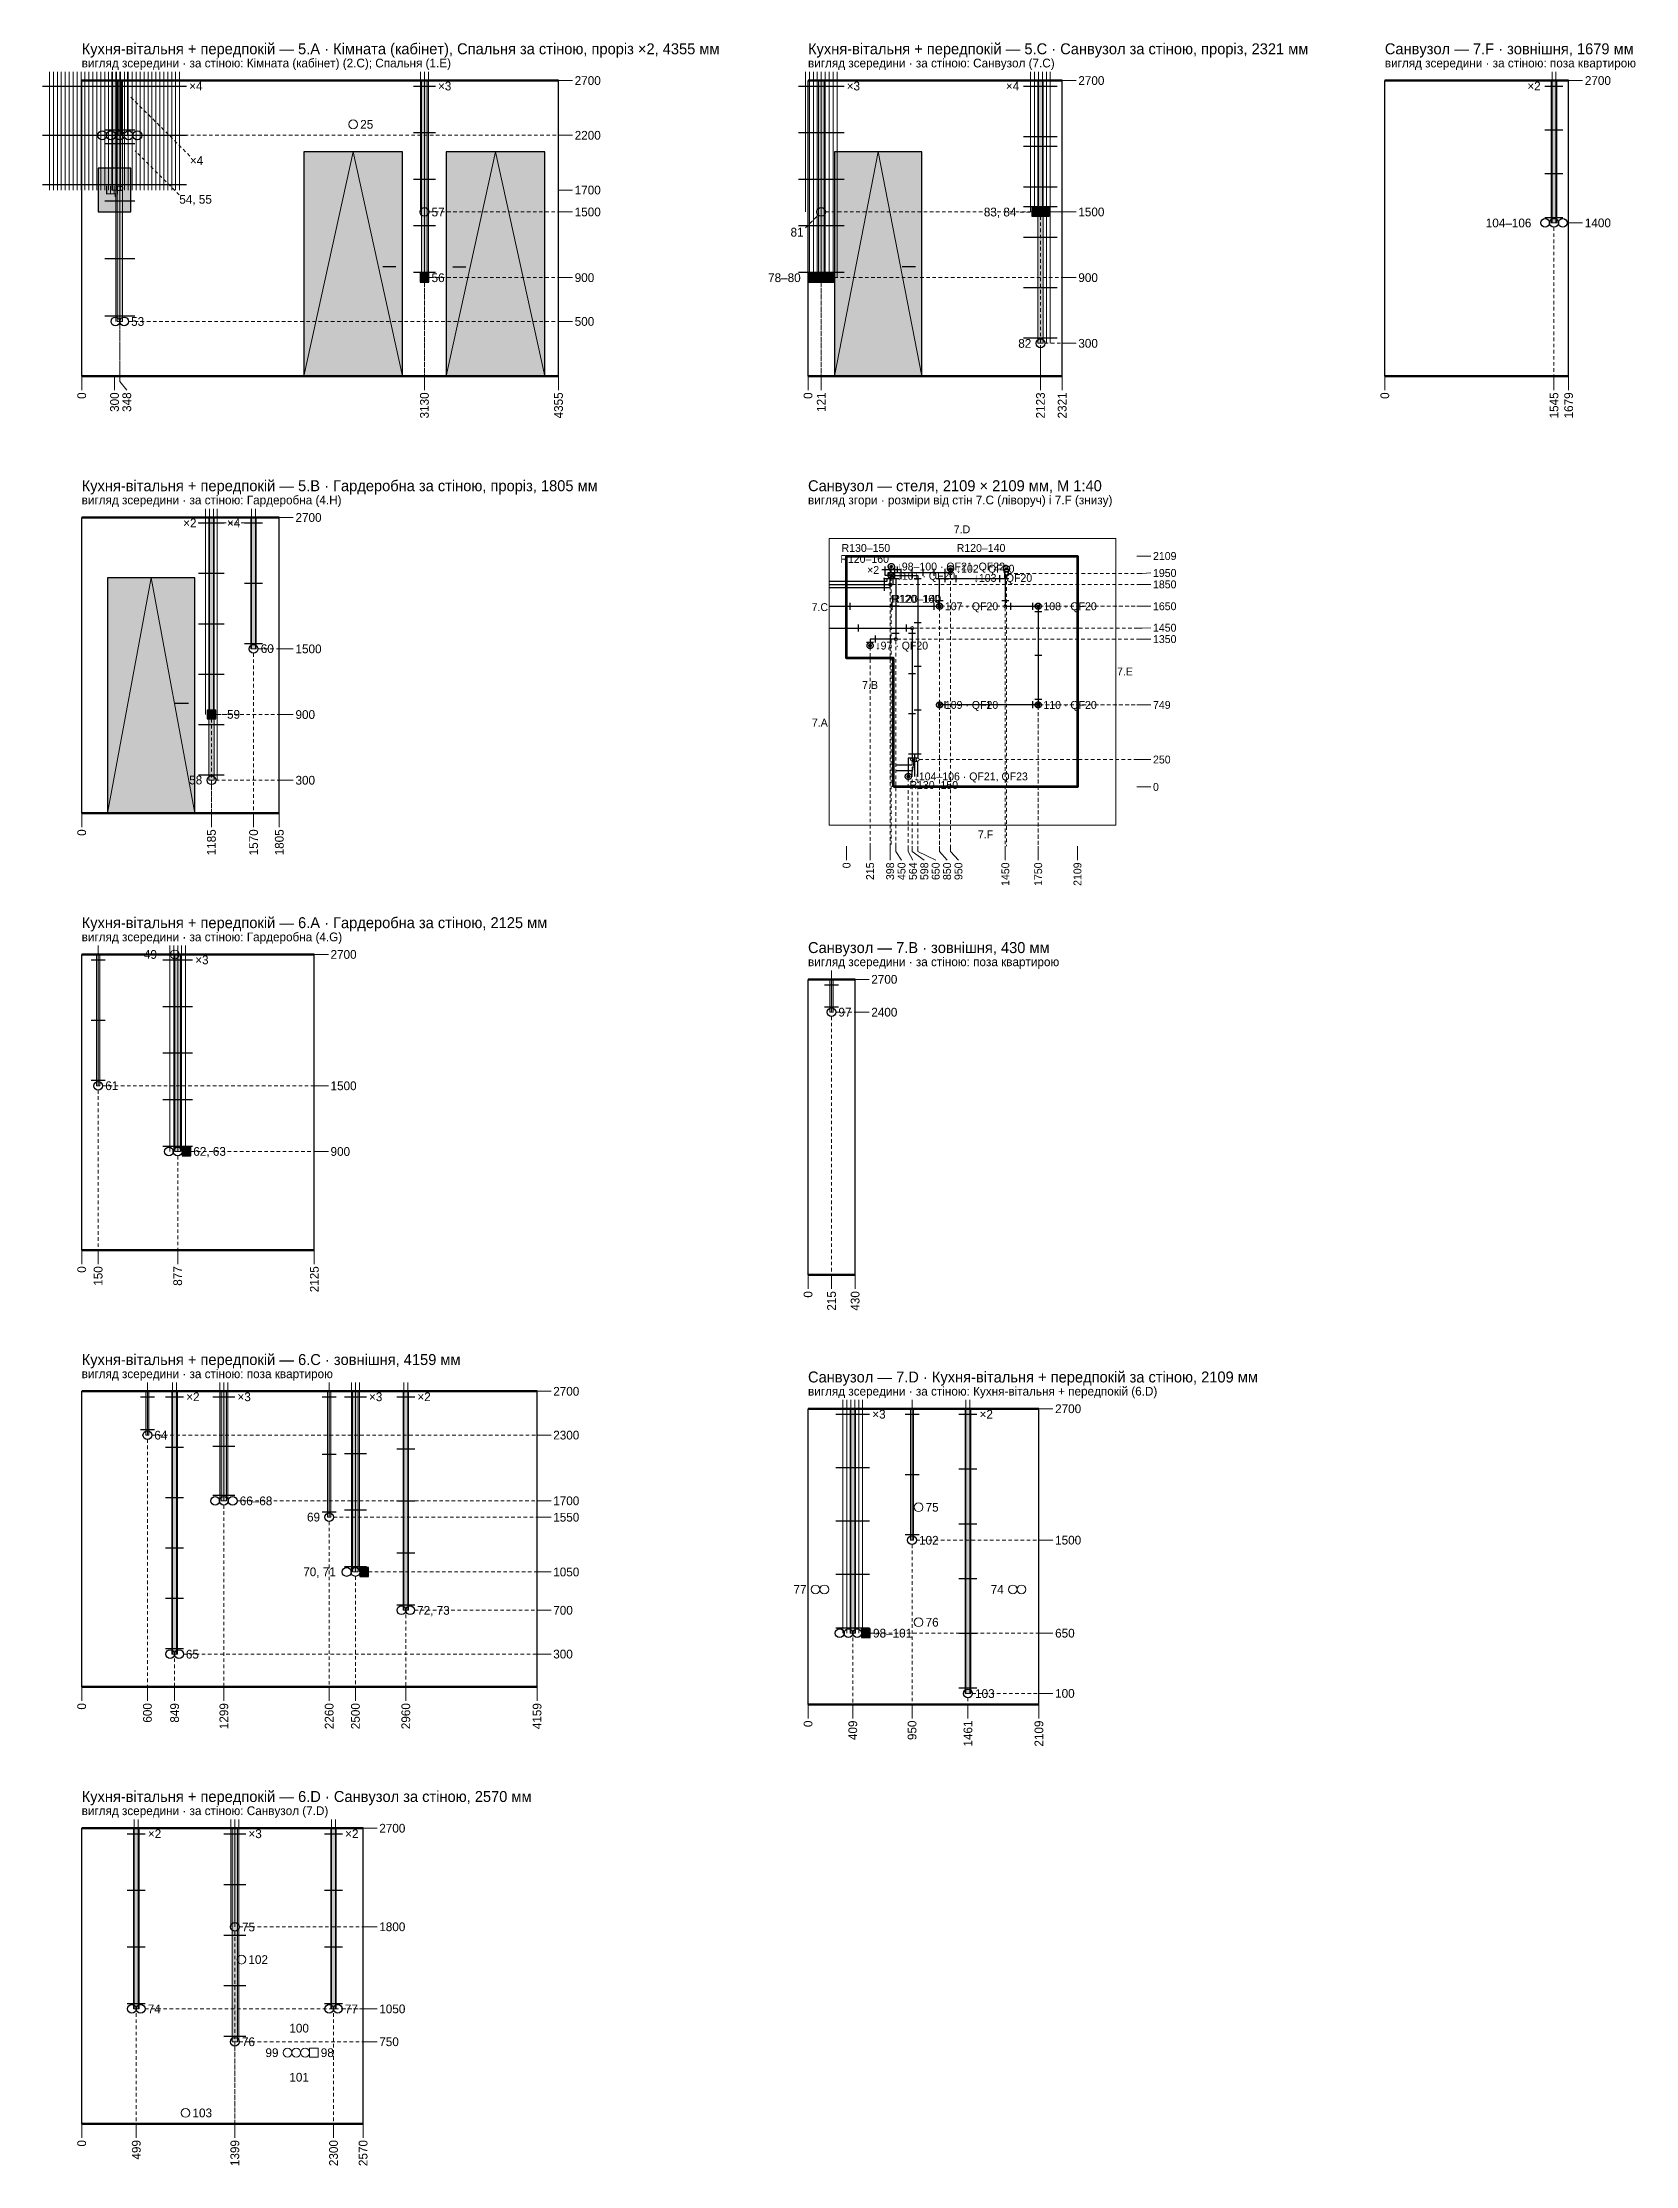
# Paper-space layout '08 Розгортки (продовження)' of a CAD drawing. Header units: millimetres. Extents: x 0 to 841, y 0 to 594.
# Drawn here: x 239.3 to 603, y 84.3 to 569.1 of the extents above; entities that cross this region are included whole.
import ezdxf
from ezdxf.enums import TextEntityAlignment as Align

# ---------------------------------------------------------------- set-up
doc = ezdxf.new("R2010")
doc.units = ezdxf.units.MM
doc.linetypes.add('E_CABLE_DASH', pattern=[360, 240, -120])
for name, color, linetype in [('E-ELEV', 7, 'Continuous'), ('M-FIX', 7, 'Continuous'), ('W-CABLE-DEVICE-RCD', 1, 'E_CABLE_DASH'), ('W-CABLE-LIGHT-RCD', 1, 'E_CABLE_DASH'), ('W-CABLE-SOCKET-RCD', 1, 'E_CABLE_DASH')]:
    doc.layers.add(name, color=color, linetype=linetype)
doc.styles.add('PLEX_LIGHT', font='IBMPlexSans-Light.ttf')

psp = doc.layouts.new('08 Розгортки (продовження)')

# ---------------------------------------------------------------- texts
at = {"layer": 'E-ELEV', "true_color": 0x29251f, "style": 'PLEX_LIGHT'}
for s, height, p in [('Кухня-вітальня + передпокій — 5.A · Кімната (кабінет), Спальня за стіною, проріз ×2, 4355 мм', 2.5, (248.21, 567.67)), ('Кухня-вітальня + передпокій — 5.C · Санвузол за стіною, проріз, 2321 мм', 2.5, (414.05, 567.67)), ('Санвузол — 7.F · зовнішня, 1679 мм', 2.5, (545.75, 567.67)), ('вигляд зсередини · за стіною: Кімната (кабінет) (2.C); Спальня (1.E)', 2, (248.21, 564.42)), ('вигляд зсередини · за стіною: Санвузол (7.C)', 2, (414.05, 564.42)), ('вигляд зсередини · за стіною: поза квартирою', 2, (545.75, 564.42)), ('×4', 2, (272.76, 559.17)), ('×3', 2, (329.56, 559.17)), ('2700', 2, (360.78, 560.42)), ('×3', 2, (422.87, 559.17)), ('×4', 2, (459.23, 559.17)), ('2700', 2, (475.77, 560.42)), ('×2', 2, (578.28, 559.17)), ('2700', 2, (591.42, 560.42)), ('2200', 2, (360.78, 547.92)), ('×4', 2, (272.91, 542.17)), ('54, 55', 2, (270.5, 533.3)), ('1700', 2, (360.78, 535.42)), ('57', 2, (328.1, 530.4)), ('1500', 2, (360.78, 530.42)), ('83, 84', 2, (454.2, 530.4)), ('1500', 2, (475.77, 530.42)), ('104–106', 2, (568.8, 527.9)), ('1400', 2, (591.42, 527.92)), ('81', 2, (410.06, 525.8)), ('56', 2, (328.1, 515.4)), ('900', 2, (360.78, 515.42)), ('78–80', 2, (404.94, 515.4)), ('900', 2, (475.77, 515.42)), ('53', 2, (259.5, 505.4)), ('500', 2, (360.78, 505.42)), ('82', 2, (462.06, 500.4)), ('300', 2, (475.77, 500.42)), ('вигляд зсередини · за стіною: Гардеробна (4.H)', 2, (248.21, 464.65)), ('Кухня-вітальня + передпокій — 5.B · Гардеробна за стіною, проріз, 1805 мм', 2.5, (248.21, 467.9)), ('Санвузол — стеля, 2109 × 2109 мм, М 1:40', 2.5, (414.05, 467.9)), ('вигляд згори · розміри від стін 7.C (ліворуч) і 7.F (знизу)', 2, (414.05, 464.65)), ('2700', 2, (297.03, 460.65)), ('×2', 2, (271.37, 459.4)), ('×4', 2, (281.38, 459.4)), ('2109', 1.8, (492.82, 451.85)), ('1950', 1.8, (492.82, 447.98)), ('1850', 1.8, (492.82, 445.38)), ('1650', 1.8, (492.82, 440.38)), ('1450', 1.8, (492.82, 435.48)), ('60', 2, (289.1, 430.7)), ('1500', 2, (297.03, 430.65)), ('1350', 1.8, (492.82, 432.88)), ('749', 1.8, (492.82, 417.85)), ('59', 2, (281.4, 415.7)), ('900', 2, (297.03, 415.65)), ('250', 1.8, (492.82, 405.38)), ('58', 2, (272.76, 400.7)), ('300', 2, (297.03, 400.65)), ('0', 1.8, (492.82, 399.13)), ('Кухня-вітальня + передпокій — 6.A · Гардеробна за стіною, 2125 мм', 2.5, (248.21, 368.13)), ('вигляд зсередини · за стіною: Гардеробна (4.G)', 2, (248.21, 364.88)), ('Санвузол — 7.B · зовнішня, 430 мм', 2.5, (414.05, 362.44)), ('×3', 2, (274.13, 359.63)), ('2700', 2, (305.03, 360.88)), ('вигляд зсередини · за стіною: поза квартирою', 2, (414.05, 359.19)), ('2700', 2, (428.5, 355.19)), ('97', 2, (421, 347.7)), ('2400', 2, (428.5, 347.69)), ('61', 2, (253.6, 330.9)), ('1500', 2, (305.03, 330.88)), ('62, 63', 2, (273.7, 315.9)), ('900', 2, (305.03, 315.88)), ('Кухня-вітальня + передпокій — 6.C · зовнішня, 4159 мм', 2.5, (248.21, 268.37)), ('вигляд зсередини · за стіною: поза квартирою', 2, (248.21, 265.12)), ('2700', 2, (355.88, 261.12)), ('Санвузол — 7.D · Кухня-вітальня + передпокій за стіною, 2109 мм', 2.5, (414.05, 264.39)), ('вигляд зсередини · за стіною: Кухня-вітальня + передпокій (6.D)', 2, (414.05, 261.14)), ('×2', 2, (272.08, 259.87)), ('×3', 2, (283.78, 259.87)), ('×3', 2, (313.81, 259.87)), ('×2', 2, (324.86, 259.87)), ('2700', 2, (470.47, 257.14)), ('64', 2, (264.8, 251.1)), ('2300', 2, (355.88, 251.12)), ('×3', 2, (428.72, 255.89)), ('×2', 2, (453.22, 255.89)), ('66–68', 2, (284.3, 236.1)), ('69', 2, (299.66, 232.4)), ('1700', 2, (355.88, 236.12)), ('1550', 2, (355.88, 232.37)), ('102', 2, (439.4, 227.1)), ('1500', 2, (470.47, 227.14)), ('70, 71', 2, (298.8, 219.9)), ('1050', 2, (355.88, 219.87)), ('72, 73', 2, (324.8, 211.1)), ('700', 2, (355.88, 211.12)), ('98–101', 2, (428.9, 205.9)), ('650', 2, (470.47, 205.89)), ('65', 2, (272, 201.1)), ('300', 2, (355.88, 201.12)), ('103', 2, (452.2, 192.1)), ('100', 2, (470.47, 192.14)), ('Кухня-вітальня + передпокій — 6.D · Санвузол за стіною, 2570 мм', 2.5, (248.21, 168.6)), ('вигляд зсередини · за стіною: Санвузол (7.D)', 2, (248.21, 165.35)), ('×2', 2, (263.33, 160.1)), ('×3', 2, (286.28, 160.1)), ('×2', 2, (308.36, 160.1)), ('2700', 2, (316.16, 161.35)), ('75', 2, (284.8, 138.8)), ('1800', 2, (316.16, 138.85)), ('74', 2, (263.3, 120.1)), ('77', 2, (308.3, 120.1)), ('1050', 2, (316.16, 120.1)), ('76', 2, (284.8, 112.6)), ('750', 2, (316.16, 112.6))]:
    psp.add_text(s, height=height, dxfattribs=at).set_placement(p, align=Align.MIDDLE_LEFT)
at = {"layer": 'E-ELEV', "true_color": 0xb0a99d, "style": 'PLEX_LIGHT'}
for s, p in [('25', (311.81, 550.42)), ('49', (262.42, 360.88)), ('75', (440.9, 234.64)), ('77', (410.73, 215.89)), ('74', (455.76, 215.89)), ('76', (440.9, 208.39)), ('102', (286.28, 131.35)), ('100', (295.63, 115.7)), ('99', (290.17, 110.1)), ('98', (302.81, 110.1)), ('101', (295.63, 104.5)), ('103', (273.51, 96.35))]:
    psp.add_text(s, height=2, dxfattribs=at).set_placement(p, align=Align.MIDDLE_LEFT)
at = {"layer": 'E-ELEV', "true_color": 0x29251f, "style": 'PLEX_LIGHT'}
psp.add_text('ЩР', height=2, dxfattribs=at).set_placement((255.71, 535.42), align=Align.MIDDLE_CENTER)
for s, height, p in [('0', 2, (248.21, 489.22)), ('300', 2, (255.71, 489.22)), ('348', 2, (258.51, 489.22)), ('3130', 2, (326.46, 489.22)), ('4355', 2, (357.08, 489.22)), ('0', 2, (414.05, 489.22)), ('121', 2, (417.07, 489.22)), ('2123', 2, (467.12, 489.22)), ('2321', 2, (472.07, 489.22)), ('0', 2, (545.75, 489.22)), ('1545', 2, (584.37, 489.22)), ('1679', 2, (587.72, 489.22)), ('0', 2, (248.21, 389.45)), ('1185', 2, (277.83, 389.45)), ('1570', 2, (287.46, 389.45)), ('1805', 2, (293.33, 389.45)), ('0', 1.8, (422.85, 381.88)), ('215', 1.8, (428.22, 381.88)), ('398', 1.8, (432.8, 381.88)), ('450', 1.8, (435.4, 381.88)), ('564', 1.8, (438, 381.88)), ('598', 1.8, (440.6, 381.88)), ('650', 1.8, (443.2, 381.88)), ('850', 1.8, (445.8, 381.88)), ('950', 1.8, (448.4, 381.88)), ('1450', 1.8, (459.1, 381.88)), ('1750', 1.8, (466.6, 381.88)), ('2109', 1.8, (475.57, 381.88)), ('0', 2, (248.21, 289.68)), ('150', 2, (251.96, 289.68)), ('877', 2, (270.13, 289.68)), ('2125', 2, (301.33, 289.68)), ('0', 2, (414.05, 283.99)), ('215', 2, (419.42, 283.99)), ('430', 2, (424.8, 283.99)), ('0', 2, (248.21, 189.92)), ('600', 2, (263.21, 189.92)), ('849', 2, (269.43, 189.92)), ('1299', 2, (280.68, 189.92)), ('2260', 2, (304.71, 189.92)), ('2500', 2, (310.71, 189.92)), ('2960', 2, (322.21, 189.92)), ('4159', 2, (352.18, 189.92)), ('0', 2, (414.05, 185.94)), ('409', 2, (424.27, 185.94)), ('950', 2, (437.8, 185.94)), ('1461', 2, (450.57, 185.94)), ('2109', 2, (466.77, 185.94)), ('0', 2, (248.21, 90.15)), ('499', 2, (260.68, 90.15)), ('1399', 2, (283.18, 90.15)), ('2300', 2, (305.71, 90.15)), ('2570', 2, (312.46, 90.15))]:
    psp.add_text(s, height=height, rotation=90, dxfattribs=at).set_placement(p, align=Align.MIDDLE_RIGHT)
at = {"layer": 'E-ELEV', "true_color": 0x9a9288, "style": 'PLEX_LIGHT'}
for s, p in [('7.D', (449.21, 457.95)), ('7.C', (416.75, 440.18)), ('7.B', (428.22, 422.4)), ('7.E', (486.42, 425.49)), ('7.A', (416.75, 413.82)), ('7.F', (454.58, 388.28))]:
    psp.add_text(s, height=1.8, dxfattribs=at).set_placement(p, align=Align.MIDDLE_CENTER)
at = {"layer": 'M-FIX', "true_color": 0x29251f, "style": 'PLEX_LIGHT'}
for s, p in [('R120–160', (426.98, 451.19)), ('R130–150', (427.26, 453.69)), ('R120–140', (453.56, 453.69)), ('×2', (428.92, 448.67)), ('R120–160', (438.61, 442.07)), ('R120–140', (438.88, 442.07)), ('R130–150', (442.76, 399.57))]:
    psp.add_text(s, height=1.8, dxfattribs=at).set_placement(p, align=Align.MIDDLE_CENTER)
at = {"layer": 'W-CABLE-LIGHT-RCD', "true_color": 0x29251f, "style": 'PLEX_LIGHT'}
for s, p in [('↓101 · QF20', (434.27, 447.33)), ('↓102 · QF20', (447.8, 448.95)), ('↓103 · QF20', (451.86, 446.85)), ('107 · QF20', (445.3, 440.38)), ('108 · QF20', (467.8, 440.38)), ('↓97 · QF20', (429.42, 431.4)), ('109 · QF20', (445.3, 417.85)), ('110 · QF20', (467.8, 417.85))]:
    psp.add_text(s, height=1.8, dxfattribs=at).set_placement(p, align=Align.MIDDLE_LEFT)
at = {"layer": 'W-CABLE-SOCKET-RCD', "true_color": 0x29251f, "style": 'PLEX_LIGHT'}
for s, p in [('↓98–100 · QF21, QF22', (434.27, 449.45)), ('↓104–106 · QF21, QF23', (438.15, 401.53))]:
    psp.add_text(s, height=1.8, dxfattribs=at).set_placement(p, align=Align.MIDDLE_LEFT)

# ---------------------------------------------------------------- hatches: boundary and pattern name
at = {"layer": 'E-ELEV', "true_color": 0xcfe3f3}
h = psp.add_hatch(color=7, dxfattribs=at)
h.dxf.hatch_style = 1
h.paths.add_polyline_path([(255.08, 535.42), (256.33, 535.42), (256.33, 560.42), (255.08, 560.42)])
at = {"layer": 'E-ELEV', "true_color": 0xe4ded3}
h = psp.add_hatch(color=7, dxfattribs=at)
h.dxf.hatch_style = 1
h.paths.add_polyline_path([(255.08, 535.42), (256.33, 535.42), (256.33, 560.42), (255.08, 560.42)])
h = psp.add_hatch(color=7, dxfattribs=at)
h.dxf.hatch_style = 1
h.paths.add_polyline_path([(255.08, 535.42), (256.33, 535.42), (256.33, 560.42), (255.08, 560.42)])
h = psp.add_hatch(color=7, dxfattribs=at)
h.dxf.hatch_style = 1
h.paths.add_polyline_path([(255.08, 535.42), (256.33, 535.42), (256.33, 560.42), (255.08, 560.42)])
h = psp.add_hatch(color=7, dxfattribs=at)
h.dxf.hatch_style = 1
h.paths.add_polyline_path([(255.08, 535.42), (256.33, 535.42), (256.33, 560.42), (255.08, 560.42)])
h = psp.add_hatch(color=7, dxfattribs=at)
h.dxf.hatch_style = 1
h.paths.add_polyline_path([(255.08, 535.42), (256.33, 535.42), (256.33, 560.42), (255.08, 560.42)])
h = psp.add_hatch(color=7, dxfattribs=at)
h.dxf.hatch_style = 1
h.paths.add_polyline_path([(255.08, 535.42), (256.33, 535.42), (256.33, 560.42), (255.08, 560.42)])
h = psp.add_hatch(color=7, dxfattribs=at)
h.dxf.hatch_style = 1
h.paths.add_polyline_path([(255.08, 535.42), (256.33, 535.42), (256.33, 560.42), (255.08, 560.42)])
h = psp.add_hatch(color=7, dxfattribs=at)
h.dxf.hatch_style = 1
h.paths.add_polyline_path([(255.08, 535.42), (256.33, 535.42), (256.33, 560.42), (255.08, 560.42)])
h = psp.add_hatch(color=7, dxfattribs=at)
h.dxf.hatch_style = 1
h.paths.add_polyline_path([(256.28, 505.42), (257.53, 505.42), (257.53, 560.42), (256.28, 560.42)])
at = {"layer": 'E-ELEV', "true_color": 0xcfe3f3}
h = psp.add_hatch(color=7, dxfattribs=at)
h.dxf.hatch_style = 1
h.paths.add_polyline_path([(256.53, 547.92), (257.28, 547.92), (257.28, 560.42), (256.53, 560.42)])
at = {"layer": 'E-ELEV', "true_color": 0xe4ded3}
h = psp.add_hatch(color=7, dxfattribs=at)
h.dxf.hatch_style = 1
h.paths.add_polyline_path([(325.83, 515.42), (327.08, 515.42), (327.08, 560.42), (325.83, 560.42)])
h = psp.add_hatch(color=7, dxfattribs=at)
h.dxf.hatch_style = 1
h.paths.add_polyline_path([(416.45, 515.42), (417.7, 515.42), (417.7, 560.42), (416.45, 560.42)])
h = psp.add_hatch(color=7, dxfattribs=at)
h.dxf.hatch_style = 1
h.paths.add_polyline_path([(416.45, 515.42), (417.7, 515.42), (417.7, 560.42), (416.45, 560.42)])
h = psp.add_hatch(color=7, dxfattribs=at)
h.dxf.hatch_style = 1
h.paths.add_polyline_path([(416.45, 515.42), (417.7, 515.42), (417.7, 560.42), (416.45, 560.42)])
h = psp.add_hatch(color=7, dxfattribs=at)
h.dxf.hatch_style = 1
h.paths.add_polyline_path([(466.5, 500.42), (467.75, 500.42), (467.75, 560.42), (466.5, 560.42)])
h = psp.add_hatch(color=7, dxfattribs=at)
h.dxf.hatch_style = 1
h.paths.add_polyline_path([(466.5, 530.42), (467.75, 530.42), (467.75, 560.42), (466.5, 560.42)])
h = psp.add_hatch(color=7, dxfattribs=at)
h.dxf.hatch_style = 1
h.paths.add_polyline_path([(583.75, 527.92), (585, 527.92), (585, 560.42), (583.75, 560.42)])
at = {"layer": 'E-ELEV', "true_color": 0xffffff}
h = psp.add_hatch(color=7, dxfattribs=at)
h.dxf.hatch_style = 1
h.paths.add_polyline_path([(298.96, 492.92), (321.46, 492.92), (321.46, 544.17), (298.96, 544.17)])
h = psp.add_hatch(color=7, dxfattribs=at)
h.dxf.hatch_style = 1
h.paths.add_polyline_path([(331.46, 492.92), (353.96, 492.92), (353.96, 544.17), (331.46, 544.17)])
h = psp.add_hatch(color=7, dxfattribs=at)
h.dxf.hatch_style = 1
h.paths.add_polyline_path([(420.07, 492.92), (440.07, 492.92), (440.07, 544.17), (420.07, 544.17)])
h = psp.add_hatch(color=7, dxfattribs=at)
h.dxf.hatch_style = 1
h.paths.add_polyline_path([(251.96, 530.42), (259.46, 530.42), (259.46, 540.42), (251.96, 540.42)])
h = psp.add_hatch(color=7, dxfattribs=at)
h.dxf.hatch_style = 1
h.paths.add_polyline_path([(465.12, 529.42), (467.12, 529.42), (467.12, 531.42), (465.12, 531.42)])
h = psp.add_hatch(color=7, dxfattribs=at)
h.dxf.hatch_style = 1
h.paths.add_polyline_path([(467.12, 529.42), (469.12, 529.42), (469.12, 531.42), (467.12, 531.42)])
h = psp.add_hatch(color=7, dxfattribs=at)
h.dxf.hatch_style = 1
h.paths.add_polyline_path([(325.46, 514.42), (327.46, 514.42), (327.46, 516.42), (325.46, 516.42)])
h = psp.add_hatch(color=7, dxfattribs=at)
h.dxf.hatch_style = 1
h.paths.add_polyline_path([(414.07, 514.42), (416.07, 514.42), (416.07, 516.42), (414.07, 516.42)])
h = psp.add_hatch(color=7, dxfattribs=at)
h.dxf.hatch_style = 1
h.paths.add_polyline_path([(416.07, 514.42), (418.07, 514.42), (418.07, 516.42), (416.07, 516.42)])
h = psp.add_hatch(color=7, dxfattribs=at)
h.dxf.hatch_style = 1
h.paths.add_polyline_path([(418.07, 514.42), (420.07, 514.42), (420.07, 516.42), (418.07, 516.42)])
at = {"layer": 'E-ELEV', "true_color": 0xe4ded3}
h = psp.add_hatch(color=7, dxfattribs=at)
h.dxf.hatch_style = 1
h.paths.add_polyline_path([(277.21, 400.65), (278.46, 400.65), (278.46, 460.65), (277.21, 460.65)])
h = psp.add_hatch(color=7, dxfattribs=at)
h.dxf.hatch_style = 1
h.paths.add_polyline_path([(286.83, 430.65), (288.08, 430.65), (288.08, 460.65), (286.83, 460.65)])
at = {"layer": 'E-ELEV', "true_color": 0xffffff}
h = psp.add_hatch(color=7, dxfattribs=at)
h.dxf.hatch_style = 1
h.paths.add_polyline_path([(254.08, 393.15), (274.08, 393.15), (274.08, 446.9), (254.08, 446.9)])
h = psp.add_hatch(color=7, dxfattribs=at)
h.dxf.hatch_style = 1
h.paths.add_polyline_path([(276.83, 414.65), (278.83, 414.65), (278.83, 416.65), (276.83, 416.65)])
at = {"layer": 'E-ELEV', "true_color": 0xe4ded3}
h = psp.add_hatch(color=7, dxfattribs=at)
h.dxf.hatch_style = 1
h.paths.add_polyline_path([(251.58, 330.88), (252.33, 330.88), (252.33, 360.88), (251.58, 360.88)])
h = psp.add_hatch(color=7, dxfattribs=at)
h.dxf.hatch_style = 1
h.paths.add_polyline_path([(269.51, 315.88), (270.76, 315.88), (270.76, 360.88), (269.51, 360.88)])
h = psp.add_hatch(color=7, dxfattribs=at)
h.dxf.hatch_style = 1
h.paths.add_polyline_path([(269.51, 315.88), (270.76, 315.88), (270.76, 360.88), (269.51, 360.88)])
h = psp.add_hatch(color=7, dxfattribs=at)
h.dxf.hatch_style = 1
h.paths.add_polyline_path([(419.05, 347.69), (419.8, 347.69), (419.8, 355.19), (419.05, 355.19)])
at = {"layer": 'E-ELEV', "true_color": 0xffffff}
h = psp.add_hatch(color=7, dxfattribs=at)
h.dxf.hatch_style = 1
h.paths.add_polyline_path([(271.13, 314.88), (273.13, 314.88), (273.13, 316.88), (271.13, 316.88)])
at = {"layer": 'E-ELEV', "true_color": 0xe4ded3}
h = psp.add_hatch(color=7, dxfattribs=at)
h.dxf.hatch_style = 1
h.paths.add_polyline_path([(262.83, 251.12), (263.58, 251.12), (263.58, 261.12), (262.83, 261.12)])
h = psp.add_hatch(color=7, dxfattribs=at)
h.dxf.hatch_style = 1
h.paths.add_polyline_path([(268.81, 201.12), (270.06, 201.12), (270.06, 261.12), (268.81, 261.12)])
h = psp.add_hatch(color=7, dxfattribs=at)
h.dxf.hatch_style = 1
h.paths.add_polyline_path([(280.06, 236.12), (281.31, 236.12), (281.31, 261.12), (280.06, 261.12)])
h = psp.add_hatch(color=7, dxfattribs=at)
h.dxf.hatch_style = 1
h.paths.add_polyline_path([(304.33, 232.37), (305.08, 232.37), (305.08, 261.12), (304.33, 261.12)])
h = psp.add_hatch(color=7, dxfattribs=at)
h.dxf.hatch_style = 1
h.paths.add_polyline_path([(310.08, 219.87), (311.33, 219.87), (311.33, 261.12), (310.08, 261.12)])
h = psp.add_hatch(color=7, dxfattribs=at)
h.dxf.hatch_style = 1
h.paths.add_polyline_path([(321.58, 211.12), (322.83, 211.12), (322.83, 261.12), (321.58, 261.12)])
h = psp.add_hatch(color=7, dxfattribs=at)
h.dxf.hatch_style = 1
h.paths.add_polyline_path([(423.65, 205.89), (424.9, 205.89), (424.9, 257.14), (423.65, 257.14)])
h = psp.add_hatch(color=7, dxfattribs=at)
h.dxf.hatch_style = 1
h.paths.add_polyline_path([(423.65, 205.89), (424.9, 205.89), (424.9, 257.14), (423.65, 257.14)])
h = psp.add_hatch(color=7, dxfattribs=at)
h.dxf.hatch_style = 1
h.paths.add_polyline_path([(437.42, 227.14), (438.17, 227.14), (438.17, 257.14), (437.42, 257.14)])
h = psp.add_hatch(color=7, dxfattribs=at)
h.dxf.hatch_style = 1
h.paths.add_polyline_path([(449.95, 192.14), (451.2, 192.14), (451.2, 257.14), (449.95, 257.14)])
at = {"layer": 'E-ELEV', "true_color": 0xffffff}
h = psp.add_hatch(color=7, dxfattribs=at)
h.dxf.hatch_style = 1
h.paths.add_polyline_path([(311.71, 218.87), (313.71, 218.87), (313.71, 220.87), (311.71, 220.87)])
h = psp.add_hatch(color=7, dxfattribs=at)
h.dxf.hatch_style = 1
h.paths.add_polyline_path([(426.27, 204.89), (428.27, 204.89), (428.27, 206.89), (426.27, 206.89)])
at = {"layer": 'E-ELEV', "true_color": 0xe4ded3}
h = psp.add_hatch(color=7, dxfattribs=at)
h.dxf.hatch_style = 1
h.paths.add_polyline_path([(260.06, 120.1), (261.31, 120.1), (261.31, 161.35), (260.06, 161.35)])
h = psp.add_hatch(color=7, dxfattribs=at)
h.dxf.hatch_style = 1
h.paths.add_polyline_path([(282.56, 112.6), (283.81, 112.6), (283.81, 161.35), (282.56, 161.35)])
h = psp.add_hatch(color=7, dxfattribs=at)
h.dxf.hatch_style = 1
h.paths.add_polyline_path([(305.08, 120.1), (306.33, 120.1), (306.33, 161.35), (305.08, 161.35)])

# ---------------------------------------------------------------- linework, layer by layer
at = {"layer": 'E-ELEV', "lineweight": 15, "true_color": 0x4fb0a0}
for p, q in [((240.86, 535.42), (240.86, 562.42)), ((256.01, 505.42), (256.01, 562.42)), ((256.91, 547.92), (256.91, 562.42)), ((256.91, 505.42), (256.91, 562.42)), ((258.71, 547.92), (258.71, 562.42)), ((261.56, 535.42), (261.56, 562.42)), ((468.47, 500.42), (468.47, 562.42)), ((469.37, 500.42), (469.37, 562.42)), ((279.18, 400.65), (279.18, 462.65)), ((287.01, 430.65), (287.01, 462.65)), ((287.91, 430.65), (287.91, 462.65)), ((422.02, 205.89), (422.02, 259.14))]:
    psp.add_line(p, q, dxfattribs=at)
at = {"layer": 'E-ELEV', "lineweight": 15, "true_color": 0xa8344f}
for p, q in [((241.76, 535.42), (241.76, 562.42)), ((259.76, 535.42), (259.76, 562.42)), ((583.92, 527.92), (583.92, 562.42))]:
    psp.add_line(p, q, dxfattribs=at)
at = {"layer": 'E-ELEV', "lineweight": 15, "true_color": 0x3f6fb5}
for p, q in [((242.66, 535.42), (242.66, 562.42)), ((262.46, 535.42), (262.46, 562.42)), ((263.36, 535.42), (263.36, 562.42)), ((271.03, 315.88), (271.03, 362.88)), ((271.93, 315.88), (271.93, 362.88)), ((268.98, 201.12), (268.98, 263.12)), ((269.88, 201.12), (269.88, 263.12)), ((279.78, 236.12), (279.78, 263.12)), ((280.68, 236.12), (280.68, 263.12)), ((311.61, 219.87), (311.61, 263.12)), ((321.76, 211.12), (321.76, 263.12)), ((260.23, 120.1), (260.23, 163.35)), ((261.13, 120.1), (261.13, 163.35)), ((282.28, 138.85), (282.28, 163.35)), ((283.18, 138.85), (283.18, 163.35)), ((305.26, 120.1), (305.26, 163.35)), ((306.16, 120.1), (306.16, 163.35))]:
    psp.add_line(p, q, dxfattribs=at)
at = {"layer": 'E-ELEV', "lineweight": 15, "true_color": 0x4e79a7}
for p, q in [((243.56, 535.42), (243.56, 562.42)), ((251.66, 535.42), (251.66, 562.42)), ((266.96, 535.42), (266.96, 562.42)), ((251.96, 330.88), (251.96, 362.88))]:
    psp.add_line(p, q, dxfattribs=at)
at = {"layer": 'E-ELEV', "lineweight": 15, "true_color": 0x76b7b2}
for p, q in [((244.46, 535.42), (244.46, 562.42)), ((254.36, 535.42), (254.36, 562.42)), ((267.86, 535.42), (267.86, 562.42)), ((325.56, 530.42), (325.56, 562.42))]:
    psp.add_line(p, q, dxfattribs=at)
at = {"layer": 'E-ELEV', "lineweight": 15, "true_color": 0x7f7fc9}
for p, q in [((245.36, 535.42), (245.36, 562.42)), ((256.16, 535.42), (256.16, 562.42)), ((268.76, 535.42), (268.76, 562.42)), ((413.47, 530.42), (413.47, 562.42)), ((263.21, 251.12), (263.21, 263.12))]:
    psp.add_line(p, q, dxfattribs=at)
at = {"layer": 'E-ELEV', "lineweight": 15, "true_color": 0x29251f}
for p, q in [((246.26, 535.42), (246.26, 562.42)), ((247.16, 535.42), (247.16, 562.42)), ((248.06, 535.42), (248.06, 562.42)), ((248.96, 535.42), (248.96, 562.42)), ((250.76, 535.42), (250.76, 562.42)), ((255.11, 547.92), (255.11, 562.42)), ((464.87, 530.42), (464.87, 562.42))]:
    psp.add_line(p, q, dxfattribs=at)
at = {"layer": 'E-ELEV', "lineweight": 15, "true_color": 0xf28e2b}
for p, q in [((249.86, 535.42), (249.86, 562.42)), ((269.66, 535.42), (269.66, 562.42)), ((418.87, 515.42), (418.87, 562.42)), ((419.77, 515.42), (419.77, 562.42)), ((420.67, 515.42), (420.67, 562.42)), ((419.42, 347.69), (419.42, 357.19)), ((422.92, 205.89), (422.92, 259.14)), ((423.82, 205.89), (423.82, 259.14)), ((424.72, 205.89), (424.72, 259.14)), ((437.8, 227.14), (437.8, 259.14)), ((450.12, 192.14), (450.12, 259.14)), ((451.02, 192.14), (451.02, 259.14))]:
    psp.add_line(p, q, dxfattribs=at)
at = {"layer": 'E-ELEV', "lineweight": 15, "true_color": 0xd4a72c}
for p, q in [((252.56, 535.42), (252.56, 562.42)), ((253.46, 535.42), (253.46, 562.42)), ((326.46, 515.42), (326.46, 562.42)), ((327.36, 515.42), (327.36, 562.42))]:
    psp.add_line(p, q, dxfattribs=at)
at = {"layer": 'E-ELEV', "lineweight": 15, "true_color": 0xc9845c}
psp.add_line((255.26, 535.42), (255.26, 562.42), dxfattribs=at)
at = {"layer": 'E-ELEV', "lineweight": 15, "true_color": 0xa6761d}
for p, q in [((257.06, 535.42), (257.06, 562.42)), ((276.48, 415.65), (276.48, 462.65)), ((277.38, 415.65), (277.38, 462.65)), ((278.28, 415.65), (278.28, 462.65))]:
    psp.add_line(p, q, dxfattribs=at)
at = {"layer": 'E-ELEV', "lineweight": 15, "true_color": 0x5f9ed1}
for p, q in [((257.96, 535.42), (257.96, 562.42)), ((270.56, 535.42), (270.56, 562.42)), ((584.82, 527.92), (584.82, 562.42)), ((425.62, 205.89), (425.62, 259.14)), ((426.52, 205.89), (426.52, 259.14))]:
    psp.add_line(p, q, dxfattribs=at)
at = {"layer": 'E-ELEV', "lineweight": 15, "true_color": 0xe15759}
for p, q in [((258.86, 535.42), (258.86, 562.42)), ((266.06, 535.42), (266.06, 562.42)), ((322.66, 211.12), (322.66, 263.12))]:
    psp.add_line(p, q, dxfattribs=at)
at = {"layer": 'E-ELEV', "lineweight": 15, "true_color": 0x9c755f}
for p, q in [((260.66, 535.42), (260.66, 562.42)), ((414.37, 515.42), (414.37, 562.42)), ((415.27, 515.42), (415.27, 562.42)), ((416.17, 515.42), (416.17, 562.42)), ((417.07, 515.42), (417.07, 562.42)), ((417.97, 515.42), (417.97, 562.42)), ((465.77, 530.42), (465.77, 562.42)), ((466.67, 530.42), (466.67, 562.42)), ((467.57, 530.42), (467.57, 562.42)), ((268.33, 315.88), (268.33, 362.88)), ((269.23, 315.88), (269.23, 362.88)), ((270.13, 315.88), (270.13, 362.88)), ((304.71, 232.37), (304.71, 263.12)), ((309.81, 219.87), (309.81, 263.12)), ((310.71, 219.87), (310.71, 263.12))]:
    psp.add_line(p, q, dxfattribs=at)
at = {"layer": 'E-ELEV', "lineweight": 15, "true_color": 0xe67f8a}
for p, q in [((264.26, 535.42), (264.26, 562.42)), ((281.58, 236.12), (281.58, 263.12))]:
    psp.add_line(p, q, dxfattribs=at)
at = {"layer": 'E-ELEV', "lineweight": 15, "true_color": 0xc2185b}
for p, q in [((265.16, 535.42), (265.16, 562.42)), ((284.08, 112.6), (284.08, 163.35))]:
    psp.add_line(p, q, dxfattribs=at)
at = {"layer": 'E-ELEV', "lineweight": 25, "true_color": 0x29251f, "transparency": 33554559}
for p, q in [((239.26, 559.17), (272.16, 559.17)), ((253.51, 559.17), (260.31, 559.17)), ((323.96, 559.17), (328.96, 559.17)), ((411.87, 559.17), (422.27, 559.17)), ((463.27, 559.17), (470.97, 559.17)), ((582.32, 559.17), (586.42, 559.17)), ((239.26, 547.92), (272.16, 547.92)), ((253.51, 549.17), (260.31, 549.17)), ((323.96, 548.55), (328.96, 548.55)), ((411.87, 548.55), (422.27, 548.55)), ((582.32, 549.17), (586.42, 549.17)), ((253.51, 546.05), (260.31, 546.05)), ((463.27, 547.67), (470.97, 547.67)), ((463.27, 545.42), (470.97, 545.42)), ((582.32, 539.17), (586.42, 539.17)), ((239.26, 536.67), (272.16, 536.67)), ((323.96, 537.92), (328.96, 537.92)), ((411.87, 537.92), (422.27, 537.92)), ((463.27, 536.17), (470.97, 536.17)), ((253.51, 532.92), (260.31, 532.92)), ((463.27, 531.67), (470.97, 531.67)), ((582.32, 529.17), (586.42, 529.17)), ((323.96, 527.3), (328.96, 527.3)), ((411.87, 527.3), (422.27, 527.3)), ((463.27, 524.67), (470.97, 524.67)), ((253.51, 519.8), (260.31, 519.8)), ((323.96, 516.67), (328.96, 516.67)), ((411.87, 516.67), (422.27, 516.67)), ((463.27, 513.17), (470.97, 513.17)), ((253.51, 506.67), (260.31, 506.67)), ((463.27, 501.67), (470.97, 501.67)), ((274.88, 459.4), (280.78, 459.4)), ((285.41, 459.4), (289.51, 459.4)), ((274.88, 447.9), (280.78, 447.9)), ((285.41, 445.65), (289.51, 445.65)), ((274.88, 436.4), (280.78, 436.4)), ((285.41, 431.9), (289.51, 431.9)), ((274.88, 424.9), (280.78, 424.9)), ((274.88, 413.4), (280.78, 413.4)), ((274.88, 401.9), (280.78, 401.9)), ((250.36, 359.63), (253.56, 359.63)), ((266.73, 359.63), (273.53, 359.63)), ((417.82, 353.94), (421.02, 353.94)), ((250.36, 345.88), (253.56, 345.88)), ((266.73, 349.01), (273.53, 349.01)), ((417.82, 348.94), (421.02, 348.94)), ((266.73, 338.38), (273.53, 338.38)), ((250.36, 332.13), (253.56, 332.13)), ((266.73, 327.76), (273.53, 327.76)), ((266.73, 317.13), (273.53, 317.13)), ((261.61, 259.87), (264.81, 259.87)), ((267.38, 259.87), (271.48, 259.87)), ((278.18, 259.87), (283.18, 259.87)), ((303.11, 259.87), (306.31, 259.87)), ((308.21, 259.87), (313.21, 259.87)), ((320.16, 259.87), (324.26, 259.87)), ((261.61, 252.37), (264.81, 252.37)), ((420.42, 255.89), (428.12, 255.89)), ((436.2, 255.89), (439.4, 255.89)), ((448.52, 255.89), (452.62, 255.89)), ((267.38, 248.37), (271.48, 248.37)), ((278.18, 248.62), (283.18, 248.62)), ((320.16, 247.99), (324.26, 247.99)), ((303.11, 246.74), (306.31, 246.74)), ((308.21, 246.95), (313.21, 246.95)), ((420.42, 243.7), (428.12, 243.7)), ((448.52, 243.39), (452.62, 243.39)), ((436.2, 242.14), (439.4, 242.14)), ((267.38, 236.87), (271.48, 236.87)), ((278.18, 237.37), (283.18, 237.37)), ((303.11, 233.62), (306.31, 233.62)), ((308.21, 234.03), (313.21, 234.03)), ((320.16, 236.12), (324.26, 236.12)), ((420.42, 231.51), (428.12, 231.51)), ((436.2, 228.39), (439.4, 228.39)), ((448.52, 230.89), (452.62, 230.89)), ((267.38, 225.37), (271.48, 225.37)), ((320.16, 224.24), (324.26, 224.24)), ((308.21, 221.12), (313.21, 221.12)), ((420.42, 219.33), (428.12, 219.33)), ((448.52, 218.39), (452.62, 218.39)), ((267.38, 213.87), (271.48, 213.87)), ((320.16, 212.37), (324.26, 212.37)), ((420.42, 207.14), (428.12, 207.14)), ((448.52, 205.89), (452.62, 205.89)), ((267.38, 202.37), (271.48, 202.37)), ((448.52, 193.39), (452.62, 193.39)), ((258.63, 160.1), (262.73, 160.1)), ((280.68, 160.1), (285.68, 160.1)), ((303.66, 160.1), (307.76, 160.1)), ((258.63, 147.18), (262.73, 147.18)), ((280.68, 148.53), (285.68, 148.53)), ((303.66, 147.18), (307.76, 147.18)), ((280.68, 136.97), (285.68, 136.97)), ((258.63, 134.26), (262.73, 134.26)), ((303.66, 134.26), (307.76, 134.26)), ((258.63, 121.35), (262.73, 121.35)), ((280.68, 125.41), (285.68, 125.41)), ((303.66, 121.35), (307.76, 121.35)), ((280.68, 113.85), (285.68, 113.85))]:
    psp.add_line(p, q, dxfattribs=at)
at = {"layer": 'E-ELEV', "lineweight": 50, "true_color": 0x29251f}
for p, q in [((248.21, 560.42), (357.08, 560.42)), ((414.05, 560.42), (472.07, 560.42)), ((545.75, 560.42), (587.72, 560.42)), ((248.21, 492.92), (357.08, 492.92)), ((414.05, 492.92), (472.07, 492.92)), ((545.75, 492.92), (587.72, 492.92)), ((248.21, 460.65), (293.33, 460.65)), ((248.21, 393.15), (293.33, 393.15)), ((248.21, 360.88), (301.33, 360.88)), ((414.05, 355.19), (424.8, 355.19)), ((248.21, 293.38), (301.33, 293.38)), ((414.05, 287.69), (424.8, 287.69)), ((248.21, 261.12), (352.18, 261.12)), ((414.05, 257.14), (466.77, 257.14)), ((248.21, 193.62), (352.18, 193.62)), ((414.05, 189.64), (466.77, 189.64)), ((248.21, 161.35), (312.46, 161.35)), ((248.21, 93.85), (312.46, 93.85))]:
    psp.add_line(p, q, dxfattribs=at)
at = {"layer": 'E-ELEV', "lineweight": 25, "true_color": 0x29251f}
for p, q in [((248.21, 492.92), (248.21, 560.42)), ((357.08, 492.92), (357.08, 560.42)), ((414.05, 492.92), (414.05, 560.42)), ((472.07, 492.92), (472.07, 560.42)), ((545.75, 492.92), (545.75, 560.42)), ((587.72, 492.92), (587.72, 560.42)), ((319.96, 517.92), (316.96, 517.92)), ((332.96, 517.92), (335.96, 517.92)), ((438.57, 517.92), (435.57, 517.92)), ((248.21, 393.15), (248.21, 460.65)), ((293.33, 393.15), (293.33, 460.65)), ((272.58, 418.15), (269.58, 418.15)), ((248.21, 293.38), (248.21, 360.88)), ((301.33, 293.38), (301.33, 360.88)), ((414.05, 287.69), (414.05, 355.19)), ((424.8, 287.69), (424.8, 355.19)), ((248.21, 193.62), (248.21, 261.12)), ((352.18, 193.62), (352.18, 261.12)), ((414.05, 189.64), (414.05, 257.14)), ((466.77, 189.64), (466.77, 257.14)), ((248.21, 93.85), (248.21, 161.35)), ((312.46, 93.85), (312.46, 161.35))]:
    psp.add_line(p, q, dxfattribs=at)
at = {"layer": 'E-ELEV', "lineweight": 13, "true_color": 0x29251f}
for p, q in [((357.08, 560.42), (358.28, 560.42)), ((358.28, 560.42), (360.28, 560.42)), ((472.07, 560.42), (473.27, 560.42)), ((473.27, 560.42), (475.27, 560.42)), ((587.72, 560.42), (588.92, 560.42)), ((588.92, 560.42), (590.92, 560.42)), ((357.08, 547.92), (358.28, 547.92)), ((358.28, 547.92), (360.28, 547.92)), ((357.08, 535.42), (358.28, 535.42)), ((358.28, 535.42), (360.28, 535.42)), ((357.08, 530.42), (358.28, 530.42)), ((358.28, 530.42), (360.28, 530.42)), ((472.07, 530.42), (473.27, 530.42)), ((473.27, 530.42), (475.27, 530.42)), ((587.72, 527.92), (588.92, 527.92)), ((588.92, 527.92), (590.92, 527.92)), ((357.08, 515.42), (358.28, 515.42)), ((358.28, 515.42), (360.28, 515.42)), ((472.07, 515.42), (473.27, 515.42)), ((473.27, 515.42), (475.27, 515.42)), ((357.08, 505.42), (358.28, 505.42)), ((358.28, 505.42), (360.28, 505.42)), ((472.07, 500.42), (473.27, 500.42)), ((473.27, 500.42), (475.27, 500.42)), ((248.21, 492.92), (248.21, 491.72)), ((248.21, 491.72), (248.21, 489.72)), ((255.71, 492.92), (255.71, 491.72)), ((255.71, 491.72), (255.71, 489.72)), ((256.91, 492.92), (256.91, 491.72)), ((256.91, 491.72), (258.51, 489.72)), ((326.46, 492.92), (326.46, 491.72)), ((326.46, 491.72), (326.46, 489.72)), ((357.08, 492.92), (357.08, 491.72)), ((357.08, 491.72), (357.08, 489.72)), ((414.05, 492.92), (414.05, 491.72)), ((414.05, 491.72), (414.05, 489.72)), ((417.07, 492.92), (417.07, 491.72)), ((417.07, 491.72), (417.07, 489.72)), ((467.12, 492.92), (467.12, 491.72)), ((467.12, 491.72), (467.12, 489.72)), ((472.07, 492.92), (472.07, 491.72)), ((472.07, 491.72), (472.07, 489.72)), ((545.75, 492.92), (545.75, 491.72)), ((545.75, 491.72), (545.75, 489.72)), ((584.37, 492.92), (584.37, 491.72)), ((584.37, 491.72), (584.37, 489.72)), ((587.72, 492.92), (587.72, 491.72)), ((587.72, 491.72), (587.72, 489.72)), ((293.33, 460.65), (294.53, 460.65)), ((294.53, 460.65), (296.53, 460.65)), ((489.12, 451.85), (490.32, 451.85)), ((490.32, 451.85), (492.32, 451.85)), ((489.12, 447.88), (490.32, 447.88)), ((490.32, 447.88), (492.32, 447.98)), ((489.12, 445.38), (490.32, 445.38)), ((490.32, 445.38), (492.32, 445.38)), ((489.12, 440.38), (490.32, 440.38)), ((490.32, 440.38), (492.32, 440.38)), ((489.12, 435.38), (490.32, 435.38)), ((489.12, 432.88), (490.32, 432.88)), ((490.32, 435.38), (492.32, 435.48)), ((490.32, 432.88), (492.32, 432.88)), ((293.33, 430.65), (294.53, 430.65)), ((294.53, 430.65), (296.53, 430.65)), ((489.12, 417.85), (490.32, 417.85)), ((490.32, 417.85), (492.32, 417.85)), ((293.33, 415.65), (294.53, 415.65)), ((294.53, 415.65), (296.53, 415.65)), ((489.12, 405.38), (490.32, 405.38)), ((490.32, 405.38), (492.32, 405.38)), ((293.33, 400.65), (294.53, 400.65)), ((294.53, 400.65), (296.53, 400.65)), ((489.12, 399.13), (490.32, 399.13)), ((490.32, 399.13), (492.32, 399.13)), ((248.21, 393.15), (248.21, 391.95)), ((277.83, 393.15), (277.83, 391.95)), ((287.46, 393.15), (287.46, 391.95)), ((293.33, 393.15), (293.33, 391.95)), ((248.21, 391.95), (248.21, 389.95)), ((277.83, 391.95), (277.83, 389.95)), ((287.46, 391.95), (287.46, 389.95)), ((293.33, 391.95), (293.33, 389.95)), ((422.85, 385.58), (422.85, 384.38)), ((422.85, 384.38), (422.85, 382.38)), ((428.22, 385.58), (428.22, 384.38)), ((428.22, 384.38), (428.22, 382.38)), ((432.8, 385.58), (432.8, 384.38)), ((432.8, 384.38), (432.8, 382.38)), ((434.1, 385.58), (434.1, 384.38)), ((434.1, 384.38), (435.4, 382.38)), ((436.95, 385.58), (436.95, 384.38)), ((436.95, 384.38), (438, 382.38)), ((437.8, 385.58), (437.8, 384.38)), ((437.8, 384.38), (440.6, 382.38)), ((439.1, 385.58), (439.1, 384.38)), ((439.1, 384.38), (443.2, 382.38)), ((444.1, 385.58), (444.1, 384.38)), ((444.1, 384.38), (445.8, 382.38)), ((446.6, 385.58), (446.6, 384.38)), ((446.6, 384.38), (448.4, 382.38)), ((459.1, 385.58), (459.1, 384.38)), ((459.1, 384.38), (459.1, 382.38)), ((466.6, 385.58), (466.6, 384.38)), ((466.6, 384.38), (466.6, 382.38)), ((475.57, 385.58), (475.57, 384.38)), ((475.57, 384.38), (475.57, 382.38)), ((301.33, 360.88), (302.53, 360.88)), ((302.53, 360.88), (304.53, 360.88)), ((424.8, 355.19), (426, 355.19)), ((426, 355.19), (428, 355.19)), ((424.8, 347.69), (426, 347.69)), ((426, 347.69), (428, 347.69)), ((301.33, 330.88), (302.53, 330.88)), ((302.53, 330.88), (304.53, 330.88)), ((301.33, 315.88), (302.53, 315.88)), ((302.53, 315.88), (304.53, 315.88)), ((248.21, 293.38), (248.21, 292.18)), ((248.21, 292.18), (248.21, 290.18)), ((251.96, 293.38), (251.96, 292.18)), ((251.96, 292.18), (251.96, 290.18)), ((270.13, 293.38), (270.13, 292.18)), ((270.13, 292.18), (270.13, 290.18)), ((301.33, 293.38), (301.33, 292.18)), ((301.33, 292.18), (301.33, 290.18)), ((414.05, 287.69), (414.05, 286.49)), ((414.05, 286.49), (414.05, 284.49)), ((419.42, 287.69), (419.42, 286.49)), ((419.42, 286.49), (419.42, 284.49)), ((424.8, 287.69), (424.8, 286.49)), ((424.8, 286.49), (424.8, 284.49)), ((352.18, 261.12), (353.38, 261.12)), ((353.38, 261.12), (355.38, 261.12)), ((466.77, 257.14), (467.97, 257.14)), ((467.97, 257.14), (469.97, 257.14)), ((352.18, 251.12), (353.38, 251.12)), ((353.38, 251.12), (355.38, 251.12)), ((352.18, 236.12), (353.38, 236.12)), ((353.38, 236.12), (355.38, 236.12)), ((352.18, 232.37), (353.38, 232.37)), ((353.38, 232.37), (355.38, 232.37)), ((466.77, 227.14), (467.97, 227.14)), ((467.97, 227.14), (469.97, 227.14)), ((352.18, 219.87), (353.38, 219.87)), ((353.38, 219.87), (355.38, 219.87)), ((352.18, 211.12), (353.38, 211.12)), ((353.38, 211.12), (355.38, 211.12)), ((466.77, 205.89), (467.97, 205.89)), ((467.97, 205.89), (469.97, 205.89)), ((352.18, 201.12), (353.38, 201.12)), ((353.38, 201.12), (355.38, 201.12)), ((248.21, 193.62), (248.21, 192.42)), ((248.21, 192.42), (248.21, 190.42)), ((263.21, 193.62), (263.21, 192.42)), ((263.21, 192.42), (263.21, 190.42)), ((269.43, 193.62), (269.43, 192.42)), ((269.43, 192.42), (269.43, 190.42)), ((280.68, 193.62), (280.68, 192.42)), ((280.68, 192.42), (280.68, 190.42)), ((304.71, 193.62), (304.71, 192.42)), ((304.71, 192.42), (304.71, 190.42)), ((310.71, 193.62), (310.71, 192.42)), ((310.71, 192.42), (310.71, 190.42)), ((322.21, 193.62), (322.21, 192.42)), ((322.21, 192.42), (322.21, 190.42)), ((352.18, 193.62), (352.18, 192.42)), ((352.18, 192.42), (352.18, 190.42)), ((414.05, 189.64), (414.05, 188.44)), ((424.27, 189.64), (424.27, 188.44)), ((437.8, 189.64), (437.8, 188.44)), ((450.57, 189.64), (450.57, 188.44)), ((466.77, 192.14), (467.97, 192.14)), ((466.77, 189.64), (466.77, 188.44)), ((467.97, 192.14), (469.97, 192.14)), ((414.05, 188.44), (414.05, 186.44)), ((424.27, 188.44), (424.27, 186.44)), ((437.8, 188.44), (437.8, 186.44)), ((450.57, 188.44), (450.57, 186.44)), ((466.77, 188.44), (466.77, 186.44)), ((312.46, 161.35), (313.66, 161.35)), ((313.66, 161.35), (315.66, 161.35)), ((312.46, 138.85), (313.66, 138.85)), ((313.66, 138.85), (315.66, 138.85)), ((312.46, 120.1), (313.66, 120.1)), ((313.66, 120.1), (315.66, 120.1)), ((312.46, 112.6), (313.66, 112.6)), ((313.66, 112.6), (315.66, 112.6)), ((248.21, 93.85), (248.21, 92.65)), ((248.21, 92.65), (248.21, 90.65)), ((260.68, 93.85), (260.68, 92.65)), ((260.68, 92.65), (260.68, 90.65)), ((283.18, 93.85), (283.18, 92.65)), ((283.18, 92.65), (283.18, 90.65)), ((305.71, 93.85), (305.71, 92.65)), ((305.71, 92.65), (305.71, 90.65)), ((312.46, 93.85), (312.46, 92.65)), ((312.46, 92.65), (312.46, 90.65))]:
    psp.add_line(p, q, dxfattribs=at)
at = {"layer": 'E-ELEV', "lineweight": 13, "true_color": 0x9a9288}
for p, q in [((260.04, 556.04), (259.47, 556.61)), ((261.03, 555.05), (260.46, 555.62)), ((262.02, 554.06), (261.45, 554.63)), ((263.01, 553.07), (262.44, 553.64)), ((261.91, 547.92), (262.71, 547.92)), ((261.91, 547.92), (262.71, 547.92)), ((263.31, 547.92), (264.11, 547.92)), ((263.31, 547.92), (264.11, 547.92)), ((264, 552.08), (263.43, 552.65)), ((264.99, 551.09), (264.42, 551.66)), ((264.71, 547.92), (265.51, 547.92)), ((264.71, 547.92), (265.51, 547.92)), ((265.98, 550.1), (265.41, 550.67)), ((266.11, 547.92), (266.91, 547.92)), ((266.11, 547.92), (266.91, 547.92)), ((266.97, 549.11), (266.4, 549.68)), ((267.96, 548.12), (267.39, 548.69)), ((267.51, 547.92), (268.31, 547.92)), ((267.51, 547.92), (268.31, 547.92)), ((268.91, 547.92), (269.71, 547.92)), ((268.91, 547.92), (269.71, 547.92)), ((270.31, 547.92), (271.11, 547.92)), ((270.31, 547.92), (271.11, 547.92)), ((271.71, 547.92), (272.51, 547.92)), ((271.71, 547.92), (272.51, 547.92)), ((273.11, 547.92), (273.91, 547.92)), ((273.11, 547.92), (273.91, 547.92)), ((274.51, 547.92), (275.31, 547.92)), ((274.51, 547.92), (275.31, 547.92)), ((275.91, 547.92), (276.71, 547.92)), ((275.91, 547.92), (276.71, 547.92)), ((277.31, 547.92), (278.11, 547.92)), ((277.31, 547.92), (278.11, 547.92)), ((278.71, 547.92), (279.51, 547.92)), ((278.71, 547.92), (279.51, 547.92)), ((280.11, 547.92), (280.91, 547.92)), ((280.11, 547.92), (280.91, 547.92)), ((281.51, 547.92), (282.31, 547.92)), ((281.51, 547.92), (282.31, 547.92)), ((282.91, 547.92), (283.71, 547.92)), ((282.91, 547.92), (283.71, 547.92)), ((284.31, 547.92), (285.11, 547.92)), ((284.31, 547.92), (285.11, 547.92)), ((285.71, 547.92), (286.51, 547.92)), ((285.71, 547.92), (286.51, 547.92)), ((287.11, 547.92), (287.91, 547.92)), ((287.11, 547.92), (287.91, 547.92)), ((288.51, 547.92), (289.31, 547.92)), ((288.51, 547.92), (289.31, 547.92)), ((289.91, 547.92), (290.71, 547.92)), ((289.91, 547.92), (290.71, 547.92)), ((291.31, 547.92), (292.11, 547.92)), ((291.31, 547.92), (292.11, 547.92)), ((292.71, 547.92), (293.51, 547.92)), ((292.71, 547.92), (293.51, 547.92)), ((294.11, 547.92), (294.91, 547.92)), ((294.11, 547.92), (294.91, 547.92)), ((295.51, 547.92), (296.31, 547.92)), ((295.51, 547.92), (296.31, 547.92)), ((296.91, 547.92), (297.71, 547.92)), ((296.91, 547.92), (297.71, 547.92)), ((298.31, 547.92), (299.11, 547.92)), ((298.31, 547.92), (299.11, 547.92)), ((299.71, 547.92), (300.51, 547.92)), ((299.71, 547.92), (300.51, 547.92)), ((301.11, 547.92), (301.91, 547.92)), ((301.11, 547.92), (301.91, 547.92)), ((302.51, 547.92), (303.31, 547.92)), ((302.51, 547.92), (303.31, 547.92)), ((303.91, 547.92), (304.71, 547.92)), ((303.91, 547.92), (304.71, 547.92)), ((305.31, 547.92), (306.11, 547.92)), ((305.31, 547.92), (306.11, 547.92)), ((306.71, 547.92), (307.51, 547.92)), ((306.71, 547.92), (307.51, 547.92)), ((308.11, 547.92), (308.91, 547.92)), ((308.11, 547.92), (308.91, 547.92)), ((309.51, 547.92), (310.31, 547.92)), ((309.51, 547.92), (310.31, 547.92)), ((310.91, 547.92), (311.71, 547.92)), ((310.91, 547.92), (311.71, 547.92)), ((312.31, 547.92), (313.11, 547.92)), ((312.31, 547.92), (313.11, 547.92)), ((313.71, 547.92), (314.51, 547.92)), ((313.71, 547.92), (314.51, 547.92)), ((315.11, 547.92), (315.91, 547.92)), ((315.11, 547.92), (315.91, 547.92)), ((316.51, 547.92), (317.31, 547.92)), ((316.51, 547.92), (317.31, 547.92)), ((317.91, 547.92), (318.71, 547.92)), ((317.91, 547.92), (318.71, 547.92)), ((319.31, 547.92), (320.11, 547.92)), ((319.31, 547.92), (320.11, 547.92)), ((320.71, 547.92), (321.51, 547.92)), ((320.71, 547.92), (321.51, 547.92)), ((322.11, 547.92), (322.91, 547.92)), ((322.11, 547.92), (322.91, 547.92)), ((323.51, 547.92), (324.31, 547.92)), ((323.51, 547.92), (324.31, 547.92)), ((324.91, 547.92), (325.71, 547.92)), ((324.91, 547.92), (325.71, 547.92)), ((326.31, 547.92), (327.11, 547.92)), ((326.31, 547.92), (327.11, 547.92)), ((327.71, 547.92), (328.51, 547.92)), ((327.71, 547.92), (328.51, 547.92)), ((329.11, 547.92), (329.91, 547.92)), ((329.11, 547.92), (329.91, 547.92)), ((330.51, 547.92), (331.31, 547.92)), ((330.51, 547.92), (331.31, 547.92)), ((331.91, 547.92), (332.71, 547.92)), ((331.91, 547.92), (332.71, 547.92)), ((333.31, 547.92), (334.11, 547.92)), ((333.31, 547.92), (334.11, 547.92)), ((334.71, 547.92), (335.51, 547.92)), ((334.71, 547.92), (335.51, 547.92)), ((336.11, 547.92), (336.91, 547.92)), ((336.11, 547.92), (336.91, 547.92)), ((337.51, 547.92), (338.31, 547.92)), ((337.51, 547.92), (338.31, 547.92)), ((338.91, 547.92), (339.71, 547.92)), ((338.91, 547.92), (339.71, 547.92)), ((340.31, 547.92), (341.11, 547.92)), ((340.31, 547.92), (341.11, 547.92)), ((341.71, 547.92), (342.51, 547.92)), ((341.71, 547.92), (342.51, 547.92)), ((343.11, 547.92), (343.91, 547.92)), ((343.11, 547.92), (343.91, 547.92)), ((344.51, 547.92), (345.31, 547.92)), ((344.51, 547.92), (345.31, 547.92)), ((345.91, 547.92), (346.71, 547.92)), ((345.91, 547.92), (346.71, 547.92)), ((347.31, 547.92), (348.11, 547.92)), ((347.31, 547.92), (348.11, 547.92)), ((348.71, 547.92), (349.51, 547.92)), ((348.71, 547.92), (349.51, 547.92)), ((350.11, 547.92), (350.91, 547.92)), ((350.11, 547.92), (350.91, 547.92)), ((351.51, 547.92), (352.31, 547.92)), ((351.51, 547.92), (352.31, 547.92)), ((352.91, 547.92), (353.71, 547.92)), ((352.91, 547.92), (353.71, 547.92)), ((354.31, 547.92), (355.11, 547.92)), ((354.31, 547.92), (355.11, 547.92)), ((355.71, 547.92), (356.51, 547.92)), ((355.71, 547.92), (356.51, 547.92)), ((256.91, 546.92), (256.91, 546.12)), ((256.91, 546.92), (256.91, 546.12)), ((256.91, 545.52), (256.91, 544.72)), ((256.91, 545.52), (256.91, 544.72)), ((256.91, 544.12), (256.91, 543.32)), ((256.91, 544.12), (256.91, 543.32)), ((260.6, 544.2), (260.44, 544.36)), ((261.59, 543.21), (261.02, 543.78)), ((268.95, 547.13), (268.38, 547.7)), ((269.94, 546.14), (269.37, 546.71)), ((270.93, 545.15), (270.36, 545.72)), ((271.92, 544.16), (271.35, 544.73)), ((272.91, 543.17), (272.34, 543.74)), ((256.91, 542.72), (256.91, 541.92)), ((256.91, 542.72), (256.91, 541.92)), ((256.91, 541.32), (256.91, 540.52)), ((256.91, 541.32), (256.91, 540.52)), ((256.91, 539.92), (256.91, 539.12)), ((256.91, 539.92), (256.91, 539.12)), ((256.91, 538.52), (256.91, 537.72)), ((256.91, 538.52), (256.91, 537.72)), ((262.58, 542.22), (262.01, 542.79)), ((263.57, 541.23), (263, 541.8)), ((264.56, 540.24), (263.99, 540.81)), ((265.55, 539.25), (264.98, 539.82)), ((266.54, 538.26), (265.97, 538.83)), ((256.91, 537.12), (256.91, 536.32)), ((256.91, 537.12), (256.91, 536.32)), ((256.91, 535.72), (256.91, 534.92)), ((256.91, 535.72), (256.91, 534.92)), ((256.91, 534.32), (256.91, 533.52)), ((256.91, 534.32), (256.91, 533.52)), ((267.53, 537.27), (266.96, 537.84)), ((268.52, 536.28), (267.95, 536.85)), ((269.51, 535.29), (268.94, 535.86)), ((270.5, 534.3), (269.93, 534.87)), ((256.91, 532.92), (256.91, 532.12)), ((256.91, 532.92), (256.91, 532.12)), ((256.91, 531.52), (256.91, 530.72)), ((256.91, 531.52), (256.91, 530.72)), ((256.91, 530.12), (256.91, 529.32)), ((256.91, 530.12), (256.91, 529.32)), ((256.91, 528.72), (256.91, 527.92)), ((256.91, 528.72), (256.91, 527.92)), ((326.46, 529.42), (326.46, 528.62)), ((327.46, 530.42), (328.26, 530.42)), ((328.86, 530.42), (329.66, 530.42)), ((330.26, 530.42), (331.06, 530.42)), ((331.66, 530.42), (332.46, 530.42)), ((333.06, 530.42), (333.86, 530.42)), ((334.46, 530.42), (335.26, 530.42)), ((335.86, 530.42), (336.66, 530.42)), ((337.26, 530.42), (338.06, 530.42)), ((338.66, 530.42), (339.46, 530.42)), ((340.06, 530.42), (340.86, 530.42)), ((341.46, 530.42), (342.26, 530.42)), ((342.86, 530.42), (343.66, 530.42)), ((344.26, 530.42), (345.06, 530.42)), ((345.66, 530.42), (346.46, 530.42)), ((347.06, 530.42), (347.86, 530.42)), ((348.46, 530.42), (349.26, 530.42)), ((349.86, 530.42), (350.66, 530.42)), ((351.26, 530.42), (352.06, 530.42)), ((352.66, 530.42), (353.46, 530.42)), ((354.06, 530.42), (354.86, 530.42)), ((355.46, 530.42), (356.26, 530.42)), ((356.86, 530.42), (357.08, 530.42)), ((415.48, 528.78), (416.05, 529.35)), ((417.07, 529.42), (417.07, 528.62)), ((418.07, 530.42), (418.87, 530.42)), ((419.47, 530.42), (420.27, 530.42)), ((420.87, 530.42), (421.67, 530.42)), ((422.27, 530.42), (423.07, 530.42)), ((423.67, 530.42), (424.47, 530.42)), ((425.07, 530.42), (425.87, 530.42)), ((426.47, 530.42), (427.27, 530.42)), ((427.87, 530.42), (428.67, 530.42)), ((429.27, 530.42), (430.07, 530.42)), ((430.67, 530.42), (431.47, 530.42)), ((432.07, 530.42), (432.87, 530.42)), ((433.47, 530.42), (434.27, 530.42)), ((434.87, 530.42), (435.67, 530.42)), ((436.27, 530.42), (437.07, 530.42)), ((437.67, 530.42), (438.47, 530.42)), ((439.07, 530.42), (439.87, 530.42)), ((440.47, 530.42), (441.27, 530.42)), ((441.87, 530.42), (442.67, 530.42)), ((443.27, 530.42), (444.07, 530.42)), ((444.67, 530.42), (445.47, 530.42)), ((446.07, 530.42), (446.87, 530.42)), ((447.47, 530.42), (448.27, 530.42)), ((448.87, 530.42), (449.67, 530.42)), ((450.27, 530.42), (451.07, 530.42)), ((451.67, 530.42), (452.47, 530.42)), ((453.07, 530.42), (453.87, 530.42)), ((454.47, 530.42), (455.27, 530.42)), ((455.87, 530.42), (456.67, 530.42)), ((457.27, 530.42), (458.07, 530.42)), ((458.67, 530.42), (459.47, 530.42)), ((460.07, 530.42), (460.87, 530.42)), ((461.47, 530.42), (462.27, 530.42)), ((462.5, 530.4), (463.3, 530.4)), ((462.87, 530.42), (463.67, 530.42)), ((463.9, 530.4), (464.7, 530.4)), ((464.27, 530.42), (465.07, 530.42)), ((465.67, 530.42), (466.47, 530.42)), ((467.07, 530.42), (467.87, 530.42)), ((467.12, 529.42), (467.12, 528.62)), ((467.12, 529.42), (467.12, 528.62)), ((468.47, 530.42), (469.27, 530.42)), ((469.12, 530.42), (469.92, 530.42)), ((469.12, 530.42), (469.92, 530.42)), ((469.87, 530.42), (470.67, 530.42)), ((470.52, 530.42), (471.32, 530.42)), ((470.52, 530.42), (471.32, 530.42)), ((471.27, 530.42), (472.07, 530.42)), ((471.92, 530.42), (472.07, 530.42)), ((471.92, 530.42), (472.07, 530.42)), ((256.91, 527.32), (256.91, 526.52)), ((256.91, 527.32), (256.91, 526.52)), ((256.91, 525.92), (256.91, 525.12)), ((256.91, 525.92), (256.91, 525.12)), ((256.91, 524.52), (256.91, 523.72)), ((256.91, 524.52), (256.91, 523.72)), ((326.46, 528.02), (326.46, 527.22)), ((326.46, 526.62), (326.46, 525.82)), ((326.46, 525.22), (326.46, 524.42)), ((326.46, 523.82), (326.46, 523.02)), ((413.5, 526.8), (414.07, 527.37)), ((414.49, 527.79), (415.06, 528.36)), ((417.07, 528.02), (417.07, 527.22)), ((417.07, 526.62), (417.07, 525.82)), ((417.07, 525.22), (417.07, 524.42)), ((417.07, 523.82), (417.07, 523.02)), ((467.12, 528.02), (467.12, 527.22)), ((467.12, 528.02), (467.12, 527.22)), ((467.12, 526.62), (467.12, 525.82)), ((467.12, 526.62), (467.12, 525.82)), ((467.12, 525.22), (467.12, 524.42)), ((467.12, 525.22), (467.12, 524.42)), ((467.12, 523.82), (467.12, 523.02)), ((467.12, 523.82), (467.12, 523.02)), ((584.37, 526.92), (584.37, 526.12)), ((584.37, 526.92), (584.37, 526.12)), ((584.37, 526.92), (584.37, 526.12)), ((584.37, 525.52), (584.37, 524.72)), ((584.37, 525.52), (584.37, 524.72)), ((584.37, 525.52), (584.37, 524.72)), ((584.37, 524.12), (584.37, 523.32)), ((584.37, 524.12), (584.37, 523.32)), ((584.37, 524.12), (584.37, 523.32)), ((587.37, 527.92), (587.72, 527.92)), ((587.37, 527.92), (587.72, 527.92)), ((587.37, 527.92), (587.72, 527.92)), ((256.91, 523.12), (256.91, 522.32)), ((256.91, 523.12), (256.91, 522.32)), ((256.91, 521.72), (256.91, 520.92)), ((256.91, 521.72), (256.91, 520.92)), ((256.91, 520.32), (256.91, 519.52)), ((256.91, 520.32), (256.91, 519.52)), ((256.91, 518.92), (256.91, 518.12)), ((256.91, 518.92), (256.91, 518.12)), ((326.46, 522.42), (326.46, 521.62)), ((326.46, 521.02), (326.46, 520.22)), ((326.46, 519.62), (326.46, 518.82)), ((417.07, 522.42), (417.07, 521.62)), ((417.07, 521.02), (417.07, 520.22)), ((417.07, 519.62), (417.07, 518.82)), ((467.12, 522.42), (467.12, 521.62)), ((467.12, 522.42), (467.12, 521.62)), ((467.12, 521.02), (467.12, 520.22)), ((467.12, 521.02), (467.12, 520.22)), ((467.12, 519.62), (467.12, 518.82)), ((467.12, 519.62), (467.12, 518.82)), ((584.37, 522.72), (584.37, 521.92)), ((584.37, 522.72), (584.37, 521.92)), ((584.37, 522.72), (584.37, 521.92)), ((584.37, 521.32), (584.37, 520.52)), ((584.37, 521.32), (584.37, 520.52)), ((584.37, 521.32), (584.37, 520.52)), ((584.37, 519.92), (584.37, 519.12)), ((584.37, 519.92), (584.37, 519.12)), ((584.37, 519.92), (584.37, 519.12)), ((256.91, 517.52), (256.91, 516.72)), ((256.91, 517.52), (256.91, 516.72)), ((256.91, 516.12), (256.91, 515.32)), ((256.91, 516.12), (256.91, 515.32)), ((256.91, 514.72), (256.91, 513.92)), ((256.91, 514.72), (256.91, 513.92)), ((326.46, 518.22), (326.46, 517.42)), ((326.46, 516.82), (326.46, 516.02)), ((326.46, 515.42), (326.46, 514.62)), ((326.46, 514.42), (326.46, 513.62)), ((326.46, 514.02), (326.46, 513.22)), ((327.46, 515.42), (328.26, 515.42)), ((328.86, 515.42), (329.66, 515.42)), ((330.26, 515.42), (331.06, 515.42)), ((331.66, 515.42), (332.46, 515.42)), ((333.06, 515.42), (333.86, 515.42)), ((334.46, 515.42), (335.26, 515.42)), ((335.86, 515.42), (336.66, 515.42)), ((337.26, 515.42), (338.06, 515.42)), ((338.66, 515.42), (339.46, 515.42)), ((340.06, 515.42), (340.86, 515.42)), ((341.46, 515.42), (342.26, 515.42)), ((342.86, 515.42), (343.66, 515.42)), ((344.26, 515.42), (345.06, 515.42)), ((345.66, 515.42), (346.46, 515.42)), ((347.06, 515.42), (347.86, 515.42)), ((348.46, 515.42), (349.26, 515.42)), ((349.86, 515.42), (350.66, 515.42)), ((351.26, 515.42), (352.06, 515.42)), ((352.66, 515.42), (353.46, 515.42)), ((354.06, 515.42), (354.86, 515.42)), ((355.46, 515.42), (356.26, 515.42)), ((356.86, 515.42), (357.08, 515.42)), ((417.07, 518.22), (417.07, 517.42)), ((417.07, 516.82), (417.07, 516.02)), ((417.07, 515.42), (417.07, 514.62)), ((417.07, 514.42), (417.07, 513.62)), ((417.07, 514.42), (417.07, 513.62)), ((417.07, 514.42), (417.07, 513.62)), ((417.07, 514.02), (417.07, 513.22)), ((420.07, 515.42), (420.87, 515.42)), ((420.07, 515.42), (420.87, 515.42)), ((420.07, 515.42), (420.87, 515.42)), ((421.47, 515.42), (422.27, 515.42)), ((421.47, 515.42), (422.27, 515.42)), ((421.47, 515.42), (422.27, 515.42)), ((422.87, 515.42), (423.67, 515.42)), ((422.87, 515.42), (423.67, 515.42)), ((422.87, 515.42), (423.67, 515.42)), ((424.27, 515.42), (425.07, 515.42)), ((424.27, 515.42), (425.07, 515.42)), ((424.27, 515.42), (425.07, 515.42)), ((425.67, 515.42), (426.47, 515.42)), ((425.67, 515.42), (426.47, 515.42)), ((425.67, 515.42), (426.47, 515.42)), ((427.07, 515.42), (427.87, 515.42)), ((427.07, 515.42), (427.87, 515.42)), ((427.07, 515.42), (427.87, 515.42)), ((428.47, 515.42), (429.27, 515.42)), ((428.47, 515.42), (429.27, 515.42)), ((428.47, 515.42), (429.27, 515.42)), ((429.87, 515.42), (430.67, 515.42)), ((429.87, 515.42), (430.67, 515.42)), ((429.87, 515.42), (430.67, 515.42)), ((431.27, 515.42), (432.07, 515.42)), ((431.27, 515.42), (432.07, 515.42)), ((431.27, 515.42), (432.07, 515.42)), ((432.67, 515.42), (433.47, 515.42)), ((432.67, 515.42), (433.47, 515.42)), ((432.67, 515.42), (433.47, 515.42)), ((434.07, 515.42), (434.87, 515.42)), ((434.07, 515.42), (434.87, 515.42)), ((434.07, 515.42), (434.87, 515.42)), ((435.47, 515.42), (436.27, 515.42)), ((435.47, 515.42), (436.27, 515.42)), ((435.47, 515.42), (436.27, 515.42)), ((436.87, 515.42), (437.67, 515.42)), ((436.87, 515.42), (437.67, 515.42)), ((436.87, 515.42), (437.67, 515.42)), ((438.27, 515.42), (439.07, 515.42)), ((438.27, 515.42), (439.07, 515.42)), ((438.27, 515.42), (439.07, 515.42)), ((439.67, 515.42), (440.47, 515.42)), ((439.67, 515.42), (440.47, 515.42)), ((439.67, 515.42), (440.47, 515.42)), ((441.07, 515.42), (441.87, 515.42)), ((441.07, 515.42), (441.87, 515.42)), ((441.07, 515.42), (441.87, 515.42)), ((442.47, 515.42), (443.27, 515.42)), ((442.47, 515.42), (443.27, 515.42)), ((442.47, 515.42), (443.27, 515.42)), ((443.87, 515.42), (444.67, 515.42)), ((443.87, 515.42), (444.67, 515.42)), ((443.87, 515.42), (444.67, 515.42)), ((445.27, 515.42), (446.07, 515.42)), ((445.27, 515.42), (446.07, 515.42)), ((445.27, 515.42), (446.07, 515.42)), ((446.67, 515.42), (447.47, 515.42)), ((446.67, 515.42), (447.47, 515.42)), ((446.67, 515.42), (447.47, 515.42)), ((448.07, 515.42), (448.87, 515.42)), ((448.07, 515.42), (448.87, 515.42)), ((448.07, 515.42), (448.87, 515.42)), ((449.47, 515.42), (450.27, 515.42)), ((449.47, 515.42), (450.27, 515.42)), ((449.47, 515.42), (450.27, 515.42)), ((450.87, 515.42), (451.67, 515.42)), ((450.87, 515.42), (451.67, 515.42)), ((450.87, 515.42), (451.67, 515.42)), ((452.27, 515.42), (453.07, 515.42)), ((452.27, 515.42), (453.07, 515.42)), ((452.27, 515.42), (453.07, 515.42)), ((453.67, 515.42), (454.47, 515.42)), ((453.67, 515.42), (454.47, 515.42)), ((453.67, 515.42), (454.47, 515.42)), ((455.07, 515.42), (455.87, 515.42)), ((455.07, 515.42), (455.87, 515.42)), ((455.07, 515.42), (455.87, 515.42)), ((456.47, 515.42), (457.27, 515.42)), ((456.47, 515.42), (457.27, 515.42)), ((456.47, 515.42), (457.27, 515.42)), ((457.87, 515.42), (458.67, 515.42)), ((457.87, 515.42), (458.67, 515.42)), ((457.87, 515.42), (458.67, 515.42)), ((459.27, 515.42), (460.07, 515.42)), ((459.27, 515.42), (460.07, 515.42)), ((459.27, 515.42), (460.07, 515.42)), ((460.67, 515.42), (461.47, 515.42)), ((460.67, 515.42), (461.47, 515.42)), ((460.67, 515.42), (461.47, 515.42)), ((462.07, 515.42), (462.87, 515.42)), ((462.07, 515.42), (462.87, 515.42)), ((462.07, 515.42), (462.87, 515.42)), ((463.47, 515.42), (464.27, 515.42)), ((463.47, 515.42), (464.27, 515.42)), ((463.47, 515.42), (464.27, 515.42)), ((464.87, 515.42), (465.67, 515.42)), ((464.87, 515.42), (465.67, 515.42)), ((464.87, 515.42), (465.67, 515.42)), ((466.27, 515.42), (467.07, 515.42)), ((466.27, 515.42), (467.07, 515.42)), ((466.27, 515.42), (467.07, 515.42)), ((467.12, 518.22), (467.12, 517.42)), ((467.12, 518.22), (467.12, 517.42)), ((467.12, 516.82), (467.12, 516.02)), ((467.12, 516.82), (467.12, 516.02)), ((467.12, 515.42), (467.12, 514.62)), ((467.12, 515.42), (467.12, 514.62)), ((467.12, 514.02), (467.12, 513.22)), ((467.12, 514.02), (467.12, 513.22)), ((467.67, 515.42), (468.47, 515.42)), ((467.67, 515.42), (468.47, 515.42)), ((467.67, 515.42), (468.47, 515.42)), ((469.07, 515.42), (469.87, 515.42)), ((469.07, 515.42), (469.87, 515.42)), ((469.07, 515.42), (469.87, 515.42)), ((470.47, 515.42), (471.27, 515.42)), ((470.47, 515.42), (471.27, 515.42)), ((470.47, 515.42), (471.27, 515.42)), ((471.87, 515.42), (472.07, 515.42)), ((471.87, 515.42), (472.07, 515.42)), ((471.87, 515.42), (472.07, 515.42)), ((584.37, 518.52), (584.37, 517.72)), ((584.37, 518.52), (584.37, 517.72)), ((584.37, 518.52), (584.37, 517.72)), ((584.37, 517.12), (584.37, 516.32)), ((584.37, 517.12), (584.37, 516.32)), ((584.37, 517.12), (584.37, 516.32)), ((584.37, 515.72), (584.37, 514.92)), ((584.37, 515.72), (584.37, 514.92)), ((584.37, 515.72), (584.37, 514.92)), ((584.37, 514.32), (584.37, 513.52)), ((584.37, 514.32), (584.37, 513.52)), ((584.37, 514.32), (584.37, 513.52)), ((256.91, 513.32), (256.91, 512.52)), ((256.91, 513.32), (256.91, 512.52)), ((256.91, 511.92), (256.91, 511.12)), ((256.91, 511.92), (256.91, 511.12)), ((256.91, 510.52), (256.91, 509.72)), ((256.91, 510.52), (256.91, 509.72)), ((256.91, 509.12), (256.91, 508.32)), ((256.91, 509.12), (256.91, 508.32)), ((326.46, 513.02), (326.46, 512.22)), ((326.46, 512.62), (326.46, 511.82)), ((326.46, 511.62), (326.46, 510.82)), ((326.46, 511.22), (326.46, 510.42)), ((326.46, 510.22), (326.46, 509.42)), ((326.46, 509.82), (326.46, 509.02)), ((417.07, 513.02), (417.07, 512.22)), ((417.07, 513.02), (417.07, 512.22)), ((417.07, 513.02), (417.07, 512.22)), ((417.07, 512.62), (417.07, 511.82)), ((417.07, 511.62), (417.07, 510.82)), ((417.07, 511.62), (417.07, 510.82)), ((417.07, 511.62), (417.07, 510.82)), ((417.07, 511.22), (417.07, 510.42)), ((417.07, 510.22), (417.07, 509.42)), ((417.07, 510.22), (417.07, 509.42)), ((417.07, 510.22), (417.07, 509.42)), ((417.07, 509.82), (417.07, 509.02)), ((467.12, 512.62), (467.12, 511.82)), ((467.12, 512.62), (467.12, 511.82)), ((467.12, 511.22), (467.12, 510.42)), ((467.12, 511.22), (467.12, 510.42)), ((467.12, 509.82), (467.12, 509.02)), ((467.12, 509.82), (467.12, 509.02)), ((584.37, 512.92), (584.37, 512.12)), ((584.37, 512.92), (584.37, 512.12)), ((584.37, 512.92), (584.37, 512.12)), ((584.37, 511.52), (584.37, 510.72)), ((584.37, 511.52), (584.37, 510.72)), ((584.37, 511.52), (584.37, 510.72)), ((584.37, 510.12), (584.37, 509.32)), ((584.37, 510.12), (584.37, 509.32)), ((584.37, 510.12), (584.37, 509.32)), ((256.91, 507.72), (256.91, 506.92)), ((256.91, 507.72), (256.91, 506.92)), ((256.91, 506.32), (256.91, 505.52)), ((256.91, 506.32), (256.91, 505.52)), ((256.91, 504.92), (256.91, 504.12)), ((256.91, 504.92), (256.91, 504.12)), ((256.91, 504.42), (256.91, 503.62)), ((258.91, 505.42), (259.71, 505.42)), ((260.31, 505.42), (261.11, 505.42)), ((261.71, 505.42), (262.51, 505.42)), ((263.11, 505.42), (263.91, 505.42)), ((264.51, 505.42), (265.31, 505.42)), ((265.91, 505.42), (266.71, 505.42)), ((267.31, 505.42), (268.11, 505.42)), ((268.71, 505.42), (269.51, 505.42)), ((270.11, 505.42), (270.91, 505.42)), ((271.51, 505.42), (272.31, 505.42)), ((272.91, 505.42), (273.71, 505.42)), ((274.31, 505.42), (275.11, 505.42)), ((275.71, 505.42), (276.51, 505.42)), ((277.11, 505.42), (277.91, 505.42)), ((278.51, 505.42), (279.31, 505.42)), ((279.91, 505.42), (280.71, 505.42)), ((281.31, 505.42), (282.11, 505.42)), ((282.71, 505.42), (283.51, 505.42)), ((284.11, 505.42), (284.91, 505.42)), ((285.51, 505.42), (286.31, 505.42)), ((286.91, 505.42), (287.71, 505.42)), ((288.31, 505.42), (289.11, 505.42)), ((289.71, 505.42), (290.51, 505.42)), ((291.11, 505.42), (291.91, 505.42)), ((292.51, 505.42), (293.31, 505.42)), ((293.91, 505.42), (294.71, 505.42)), ((295.31, 505.42), (296.11, 505.42)), ((296.71, 505.42), (297.51, 505.42)), ((298.11, 505.42), (298.91, 505.42)), ((299.51, 505.42), (300.31, 505.42)), ((300.91, 505.42), (301.71, 505.42)), ((302.31, 505.42), (303.11, 505.42)), ((303.71, 505.42), (304.51, 505.42)), ((305.11, 505.42), (305.91, 505.42)), ((306.51, 505.42), (307.31, 505.42)), ((307.91, 505.42), (308.71, 505.42)), ((309.31, 505.42), (310.11, 505.42)), ((310.71, 505.42), (311.51, 505.42)), ((312.11, 505.42), (312.91, 505.42)), ((313.51, 505.42), (314.31, 505.42)), ((314.91, 505.42), (315.71, 505.42)), ((316.31, 505.42), (317.11, 505.42)), ((317.71, 505.42), (318.51, 505.42)), ((319.11, 505.42), (319.91, 505.42)), ((320.51, 505.42), (321.31, 505.42)), ((321.91, 505.42), (322.71, 505.42)), ((323.31, 505.42), (324.11, 505.42)), ((324.71, 505.42), (325.51, 505.42)), ((326.11, 505.42), (326.91, 505.42)), ((326.46, 508.82), (326.46, 508.02)), ((326.46, 508.42), (326.46, 507.62)), ((326.46, 507.42), (326.46, 506.62)), ((326.46, 507.02), (326.46, 506.22)), ((326.46, 506.02), (326.46, 505.22)), ((326.46, 505.62), (326.46, 504.82)), ((326.46, 504.62), (326.46, 503.82)), ((326.46, 504.22), (326.46, 503.42)), ((327.51, 505.42), (328.31, 505.42)), ((328.91, 505.42), (329.71, 505.42)), ((330.31, 505.42), (331.11, 505.42)), ((331.71, 505.42), (332.51, 505.42)), ((333.11, 505.42), (333.91, 505.42)), ((334.51, 505.42), (335.31, 505.42)), ((335.91, 505.42), (336.71, 505.42)), ((337.31, 505.42), (338.11, 505.42)), ((338.71, 505.42), (339.51, 505.42)), ((340.11, 505.42), (340.91, 505.42)), ((341.51, 505.42), (342.31, 505.42)), ((342.91, 505.42), (343.71, 505.42)), ((344.31, 505.42), (345.11, 505.42)), ((345.71, 505.42), (346.51, 505.42)), ((347.11, 505.42), (347.91, 505.42)), ((348.51, 505.42), (349.31, 505.42)), ((349.91, 505.42), (350.71, 505.42)), ((351.31, 505.42), (352.11, 505.42)), ((352.71, 505.42), (353.51, 505.42)), ((354.11, 505.42), (354.91, 505.42)), ((355.51, 505.42), (356.31, 505.42)), ((356.91, 505.42), (357.08, 505.42)), ((417.07, 508.82), (417.07, 508.02)), ((417.07, 508.82), (417.07, 508.02)), ((417.07, 508.82), (417.07, 508.02)), ((417.07, 508.42), (417.07, 507.62)), ((417.07, 507.42), (417.07, 506.62)), ((417.07, 507.42), (417.07, 506.62)), ((417.07, 507.42), (417.07, 506.62)), ((417.07, 507.02), (417.07, 506.22)), ((417.07, 506.02), (417.07, 505.22)), ((417.07, 506.02), (417.07, 505.22)), ((417.07, 506.02), (417.07, 505.22)), ((417.07, 505.62), (417.07, 504.82)), ((417.07, 504.62), (417.07, 503.82)), ((417.07, 504.62), (417.07, 503.82)), ((417.07, 504.62), (417.07, 503.82)), ((417.07, 504.22), (417.07, 503.42)), ((467.12, 508.42), (467.12, 507.62)), ((467.12, 508.42), (467.12, 507.62)), ((467.12, 507.02), (467.12, 506.22)), ((467.12, 507.02), (467.12, 506.22)), ((467.12, 505.62), (467.12, 504.82)), ((467.12, 505.62), (467.12, 504.82)), ((467.12, 504.22), (467.12, 503.42)), ((467.12, 504.22), (467.12, 503.42)), ((584.37, 508.72), (584.37, 507.92)), ((584.37, 508.72), (584.37, 507.92)), ((584.37, 508.72), (584.37, 507.92)), ((584.37, 507.32), (584.37, 506.52)), ((584.37, 507.32), (584.37, 506.52)), ((584.37, 507.32), (584.37, 506.52)), ((584.37, 505.92), (584.37, 505.12)), ((584.37, 505.92), (584.37, 505.12)), ((584.37, 505.92), (584.37, 505.12)), ((584.37, 504.52), (584.37, 503.72)), ((584.37, 504.52), (584.37, 503.72)), ((584.37, 504.52), (584.37, 503.72)), ((256.91, 503.52), (256.91, 502.72)), ((256.91, 503.52), (256.91, 502.72)), ((256.91, 503.02), (256.91, 502.22)), ((256.91, 502.12), (256.91, 501.32)), ((256.91, 502.12), (256.91, 501.32)), ((256.91, 501.62), (256.91, 500.82)), ((256.91, 500.72), (256.91, 499.92)), ((256.91, 500.72), (256.91, 499.92)), ((256.91, 500.22), (256.91, 499.42)), ((326.46, 503.22), (326.46, 502.42)), ((326.46, 502.82), (326.46, 502.02)), ((326.46, 501.82), (326.46, 501.02)), ((326.46, 501.42), (326.46, 500.62)), ((326.46, 500.42), (326.46, 499.62)), ((326.46, 500.02), (326.46, 499.22)), ((417.07, 503.22), (417.07, 502.42)), ((417.07, 503.22), (417.07, 502.42)), ((417.07, 503.22), (417.07, 502.42)), ((417.07, 502.82), (417.07, 502.02)), ((417.07, 501.82), (417.07, 501.02)), ((417.07, 501.82), (417.07, 501.02)), ((417.07, 501.82), (417.07, 501.02)), ((417.07, 501.42), (417.07, 500.62)), ((417.07, 500.42), (417.07, 499.62)), ((417.07, 500.42), (417.07, 499.62)), ((417.07, 500.42), (417.07, 499.62)), ((417.07, 500.02), (417.07, 499.22)), ((467.12, 502.82), (467.12, 502.02)), ((467.12, 502.82), (467.12, 502.02)), ((467.12, 501.42), (467.12, 500.62)), ((467.12, 501.42), (467.12, 500.62)), ((467.12, 500.02), (467.12, 499.22)), ((467.12, 500.02), (467.12, 499.22)), ((467.12, 499.42), (467.12, 498.62)), ((468.12, 500.42), (468.92, 500.42)), ((469.52, 500.42), (470.32, 500.42)), ((470.92, 500.42), (471.72, 500.42)), ((584.37, 503.12), (584.37, 502.32)), ((584.37, 503.12), (584.37, 502.32)), ((584.37, 503.12), (584.37, 502.32)), ((584.37, 501.72), (584.37, 500.92)), ((584.37, 501.72), (584.37, 500.92)), ((584.37, 501.72), (584.37, 500.92)), ((584.37, 500.32), (584.37, 499.52)), ((584.37, 500.32), (584.37, 499.52)), ((584.37, 500.32), (584.37, 499.52)), ((256.91, 499.32), (256.91, 498.52)), ((256.91, 499.32), (256.91, 498.52)), ((256.91, 498.82), (256.91, 498.02)), ((256.91, 497.92), (256.91, 497.12)), ((256.91, 497.92), (256.91, 497.12)), ((256.91, 497.42), (256.91, 496.62)), ((256.91, 496.52), (256.91, 495.72)), ((256.91, 496.52), (256.91, 495.72)), ((256.91, 496.02), (256.91, 495.22)), ((256.91, 495.12), (256.91, 494.32)), ((256.91, 495.12), (256.91, 494.32)), ((256.91, 494.62), (256.91, 493.82)), ((326.46, 499.02), (326.46, 498.22)), ((326.46, 498.62), (326.46, 497.82)), ((326.46, 497.62), (326.46, 496.82)), ((326.46, 497.22), (326.46, 496.42)), ((326.46, 496.22), (326.46, 495.42)), ((326.46, 495.82), (326.46, 495.02)), ((326.46, 494.82), (326.46, 494.02)), ((417.07, 499.02), (417.07, 498.22)), ((417.07, 499.02), (417.07, 498.22)), ((417.07, 499.02), (417.07, 498.22)), ((417.07, 498.62), (417.07, 497.82)), ((417.07, 497.62), (417.07, 496.82)), ((417.07, 497.62), (417.07, 496.82)), ((417.07, 497.62), (417.07, 496.82)), ((417.07, 497.22), (417.07, 496.42)), ((417.07, 496.22), (417.07, 495.42)), ((417.07, 496.22), (417.07, 495.42)), ((417.07, 496.22), (417.07, 495.42)), ((417.07, 495.82), (417.07, 495.02)), ((417.07, 494.82), (417.07, 494.02)), ((417.07, 494.82), (417.07, 494.02)), ((417.07, 494.82), (417.07, 494.02)), ((467.12, 498.62), (467.12, 497.82)), ((467.12, 498.62), (467.12, 497.82)), ((467.12, 498.02), (467.12, 497.22)), ((467.12, 497.22), (467.12, 496.42)), ((467.12, 497.22), (467.12, 496.42)), ((467.12, 496.62), (467.12, 495.82)), ((467.12, 495.82), (467.12, 495.02)), ((467.12, 495.82), (467.12, 495.02)), ((467.12, 495.22), (467.12, 494.42)), ((584.37, 498.92), (584.37, 498.12)), ((584.37, 498.92), (584.37, 498.12)), ((584.37, 498.92), (584.37, 498.12)), ((584.37, 497.52), (584.37, 496.72)), ((584.37, 497.52), (584.37, 496.72)), ((584.37, 497.52), (584.37, 496.72)), ((584.37, 496.12), (584.37, 495.32)), ((584.37, 496.12), (584.37, 495.32)), ((584.37, 496.12), (584.37, 495.32)), ((584.37, 494.72), (584.37, 493.92)), ((584.37, 494.72), (584.37, 493.92)), ((584.37, 494.72), (584.37, 493.92)), ((256.91, 493.72), (256.91, 492.92)), ((256.91, 493.72), (256.91, 492.92)), ((256.91, 493.22), (256.91, 492.92)), ((326.46, 494.42), (326.46, 493.62)), ((326.46, 493.42), (326.46, 492.92)), ((326.46, 493.02), (326.46, 492.92)), ((417.07, 494.42), (417.07, 493.62)), ((417.07, 493.42), (417.07, 492.92)), ((417.07, 493.42), (417.07, 492.92)), ((417.07, 493.42), (417.07, 492.92)), ((417.07, 493.02), (417.07, 492.92)), ((467.12, 494.42), (467.12, 493.62)), ((467.12, 494.42), (467.12, 493.62)), ((467.12, 493.82), (467.12, 493.02)), ((467.12, 493.02), (467.12, 492.92)), ((467.12, 493.02), (467.12, 492.92)), ((584.37, 493.32), (584.37, 492.92)), ((584.37, 493.32), (584.37, 492.92)), ((584.37, 493.32), (584.37, 492.92)), ((274.81, 459.4), (275.61, 459.4)), ((276.21, 459.4), (277.01, 459.4)), ((277.61, 459.4), (278.41, 459.4)), ((279.01, 459.4), (279.81, 459.4)), ((280.41, 459.4), (281.21, 459.4)), ((281.81, 459.4), (282.61, 459.4)), ((283.21, 459.4), (284.01, 459.4)), ((284.61, 459.4), (285.41, 459.4)), ((287.46, 429.65), (287.46, 428.85)), ((287.46, 428.25), (287.46, 427.45)), ((287.46, 426.85), (287.46, 426.05)), ((288.46, 430.65), (289.26, 430.65)), ((289.86, 430.65), (290.66, 430.65)), ((291.26, 430.65), (292.06, 430.65)), ((292.66, 430.65), (293.33, 430.65)), ((287.46, 425.45), (287.46, 424.65)), ((287.46, 424.05), (287.46, 423.25)), ((287.46, 422.65), (287.46, 421.85)), ((287.46, 421.25), (287.46, 420.45)), ((287.46, 419.85), (287.46, 419.05)), ((287.46, 418.45), (287.46, 417.65)), ((287.46, 417.05), (287.46, 416.25)), ((277.83, 414.65), (277.83, 413.85)), ((277.83, 413.25), (277.83, 412.45)), ((278.83, 415.65), (279.63, 415.65)), ((280, 415.7), (279.2, 415.7)), ((280.23, 415.65), (281.03, 415.65)), ((281.4, 415.7), (280.6, 415.7)), ((281.63, 415.65), (282.43, 415.65)), ((283.03, 415.65), (283.83, 415.65)), ((284.43, 415.65), (285.23, 415.65)), ((285.83, 415.65), (286.63, 415.65)), ((287.23, 415.65), (288.03, 415.65)), ((287.46, 415.65), (287.46, 414.85)), ((287.46, 414.25), (287.46, 413.45)), ((287.46, 412.85), (287.46, 412.05)), ((288.63, 415.65), (289.43, 415.65)), ((290.03, 415.65), (290.83, 415.65)), ((291.43, 415.65), (292.23, 415.65)), ((292.83, 415.65), (293.33, 415.65)), ((277.83, 411.85), (277.83, 411.05)), ((277.83, 410.45), (277.83, 409.65)), ((277.83, 409.05), (277.83, 408.25)), ((277.83, 407.65), (277.83, 406.85)), ((287.46, 411.45), (287.46, 410.65)), ((287.46, 410.05), (287.46, 409.25)), ((287.46, 408.65), (287.46, 407.85)), ((287.46, 407.25), (287.46, 406.45)), ((277.83, 406.25), (277.83, 405.45)), ((277.83, 404.85), (277.83, 404.05)), ((277.83, 403.45), (277.83, 402.65)), ((287.46, 405.85), (287.46, 405.05)), ((287.46, 404.45), (287.46, 403.65)), ((287.46, 403.05), (287.46, 402.25)), ((277.83, 402.05), (277.83, 401.25)), ((277.83, 400.65), (277.83, 399.85)), ((277.83, 399.65), (277.83, 398.85)), ((277.83, 399.25), (277.83, 398.45)), ((277.83, 398.25), (277.83, 397.45)), ((277.83, 397.85), (277.83, 397.05)), ((278.83, 400.65), (279.63, 400.65)), ((280.23, 400.65), (281.03, 400.65)), ((281.63, 400.65), (282.43, 400.65)), ((283.03, 400.65), (283.83, 400.65)), ((284.43, 400.65), (285.23, 400.65)), ((285.83, 400.65), (286.63, 400.65)), ((287.23, 400.65), (288.03, 400.65)), ((287.46, 401.65), (287.46, 400.85)), ((287.46, 400.25), (287.46, 399.45)), ((287.46, 398.85), (287.46, 398.05)), ((288.63, 400.65), (289.43, 400.65)), ((290.03, 400.65), (290.83, 400.65)), ((291.43, 400.65), (292.23, 400.65)), ((292.83, 400.65), (293.33, 400.65)), ((277.83, 396.85), (277.83, 396.05)), ((277.83, 396.45), (277.83, 395.65)), ((277.83, 395.45), (277.83, 394.65)), ((277.83, 395.05), (277.83, 394.25)), ((277.83, 394.05), (277.83, 393.25)), ((277.83, 393.65), (277.83, 393.15)), ((287.46, 397.45), (287.46, 396.65)), ((287.46, 396.05), (287.46, 395.25)), ((287.46, 394.65), (287.46, 393.85)), ((287.46, 393.25), (287.46, 393.15)), ((419.42, 346.69), (419.42, 345.89)), ((419.42, 345.29), (419.42, 344.49)), ((420.42, 347.69), (421.22, 347.69)), ((421.82, 347.69), (422.62, 347.69)), ((423.22, 347.69), (424.02, 347.69)), ((424.62, 347.69), (424.8, 347.69)), ((419.42, 343.89), (419.42, 343.09)), ((419.42, 342.49), (419.42, 341.69)), ((419.42, 341.09), (419.42, 340.29)), ((419.42, 339.69), (419.42, 338.89)), ((419.42, 338.29), (419.42, 337.49)), ((419.42, 336.89), (419.42, 336.09)), ((419.42, 335.49), (419.42, 334.69)), ((251.96, 329.88), (251.96, 329.08)), ((252.96, 330.88), (253.76, 330.88)), ((254.36, 330.88), (255.16, 330.88)), ((255.76, 330.88), (256.56, 330.88)), ((257.16, 330.88), (257.96, 330.88)), ((258.56, 330.88), (259.36, 330.88)), ((259.96, 330.88), (260.76, 330.88)), ((261.36, 330.88), (262.16, 330.88)), ((262.76, 330.88), (263.56, 330.88)), ((264.16, 330.88), (264.96, 330.88)), ((265.56, 330.88), (266.36, 330.88)), ((266.96, 330.88), (267.76, 330.88)), ((268.36, 330.88), (269.16, 330.88)), ((269.76, 330.88), (270.56, 330.88)), ((271.16, 330.88), (271.96, 330.88)), ((272.56, 330.88), (273.36, 330.88)), ((273.96, 330.88), (274.76, 330.88)), ((275.36, 330.88), (276.16, 330.88)), ((276.76, 330.88), (277.56, 330.88)), ((278.16, 330.88), (278.96, 330.88)), ((279.56, 330.88), (280.36, 330.88)), ((280.96, 330.88), (281.76, 330.88)), ((282.36, 330.88), (283.16, 330.88)), ((283.76, 330.88), (284.56, 330.88)), ((285.16, 330.88), (285.96, 330.88)), ((286.56, 330.88), (287.36, 330.88)), ((287.96, 330.88), (288.76, 330.88)), ((289.36, 330.88), (290.16, 330.88)), ((290.76, 330.88), (291.56, 330.88)), ((292.16, 330.88), (292.96, 330.88)), ((293.56, 330.88), (294.36, 330.88)), ((294.96, 330.88), (295.76, 330.88)), ((296.36, 330.88), (297.16, 330.88)), ((297.76, 330.88), (298.56, 330.88)), ((299.16, 330.88), (299.96, 330.88)), ((300.56, 330.88), (301.33, 330.88)), ((419.42, 334.09), (419.42, 333.29)), ((419.42, 332.69), (419.42, 331.89)), ((419.42, 331.29), (419.42, 330.49)), ((419.42, 329.89), (419.42, 329.09)), ((251.96, 328.48), (251.96, 327.68)), ((251.96, 327.08), (251.96, 326.28)), ((251.96, 325.68), (251.96, 324.88)), ((419.42, 328.49), (419.42, 327.69)), ((419.42, 327.09), (419.42, 326.29)), ((419.42, 325.69), (419.42, 324.89)), ((251.96, 324.28), (251.96, 323.48)), ((251.96, 322.88), (251.96, 322.08)), ((251.96, 321.48), (251.96, 320.68)), ((251.96, 320.08), (251.96, 319.28)), ((419.42, 324.29), (419.42, 323.49)), ((419.42, 322.89), (419.42, 322.09)), ((419.42, 321.49), (419.42, 320.69)), ((419.42, 320.09), (419.42, 319.29)), ((251.96, 318.68), (251.96, 317.88)), ((251.96, 317.28), (251.96, 316.48)), ((251.96, 315.88), (251.96, 315.08)), ((273.13, 315.88), (273.93, 315.88)), ((273.13, 315.88), (273.93, 315.88)), ((274.53, 315.88), (275.33, 315.88)), ((274.53, 315.88), (275.33, 315.88)), ((275.93, 315.88), (276.73, 315.88)), ((275.93, 315.88), (276.73, 315.88)), ((277.33, 315.88), (278.13, 315.88)), ((277.33, 315.88), (278.13, 315.88)), ((278.73, 315.88), (279.53, 315.88)), ((278.73, 315.88), (279.53, 315.88)), ((280.13, 315.88), (280.93, 315.88)), ((280.13, 315.88), (280.93, 315.88)), ((281.53, 315.88), (282.33, 315.88)), ((281.53, 315.88), (282.33, 315.88)), ((282.93, 315.88), (283.73, 315.88)), ((282.93, 315.88), (283.73, 315.88)), ((284.33, 315.88), (285.13, 315.88)), ((284.33, 315.88), (285.13, 315.88)), ((285.73, 315.88), (286.53, 315.88)), ((285.73, 315.88), (286.53, 315.88)), ((287.13, 315.88), (287.93, 315.88)), ((287.13, 315.88), (287.93, 315.88)), ((288.53, 315.88), (289.33, 315.88)), ((288.53, 315.88), (289.33, 315.88)), ((289.93, 315.88), (290.73, 315.88)), ((289.93, 315.88), (290.73, 315.88)), ((291.33, 315.88), (292.13, 315.88)), ((291.33, 315.88), (292.13, 315.88)), ((292.73, 315.88), (293.53, 315.88)), ((292.73, 315.88), (293.53, 315.88)), ((294.13, 315.88), (294.93, 315.88)), ((294.13, 315.88), (294.93, 315.88)), ((295.53, 315.88), (296.33, 315.88)), ((295.53, 315.88), (296.33, 315.88)), ((296.93, 315.88), (297.73, 315.88)), ((296.93, 315.88), (297.73, 315.88)), ((298.33, 315.88), (299.13, 315.88)), ((298.33, 315.88), (299.13, 315.88)), ((299.73, 315.88), (300.53, 315.88)), ((299.73, 315.88), (300.53, 315.88)), ((301.13, 315.88), (301.33, 315.88)), ((301.13, 315.88), (301.33, 315.88)), ((419.42, 318.69), (419.42, 317.89)), ((419.42, 317.29), (419.42, 316.49)), ((419.42, 315.89), (419.42, 315.09)), ((251.96, 314.48), (251.96, 313.68)), ((251.96, 313.08), (251.96, 312.28)), ((251.96, 311.68), (251.96, 310.88)), ((251.96, 310.28), (251.96, 309.48)), ((270.13, 314.88), (270.13, 314.08)), ((270.13, 314.88), (270.13, 314.08)), ((270.13, 313.48), (270.13, 312.68)), ((270.13, 313.48), (270.13, 312.68)), ((270.13, 312.08), (270.13, 311.28)), ((270.13, 312.08), (270.13, 311.28)), ((270.13, 310.68), (270.13, 309.88)), ((270.13, 310.68), (270.13, 309.88)), ((419.42, 314.49), (419.42, 313.69)), ((419.42, 313.09), (419.42, 312.29)), ((419.42, 311.69), (419.42, 310.89)), ((419.42, 310.29), (419.42, 309.49)), ((251.96, 308.88), (251.96, 308.08)), ((251.96, 307.48), (251.96, 306.68)), ((251.96, 306.08), (251.96, 305.28)), ((270.13, 309.28), (270.13, 308.48)), ((270.13, 309.28), (270.13, 308.48)), ((270.13, 307.88), (270.13, 307.08)), ((270.13, 307.88), (270.13, 307.08)), ((270.13, 306.48), (270.13, 305.68)), ((270.13, 306.48), (270.13, 305.68)), ((419.42, 308.89), (419.42, 308.09)), ((419.42, 307.49), (419.42, 306.69)), ((419.42, 306.09), (419.42, 305.29)), ((251.96, 304.68), (251.96, 303.88)), ((251.96, 303.28), (251.96, 302.48)), ((251.96, 301.88), (251.96, 301.08)), ((270.13, 305.08), (270.13, 304.28)), ((270.13, 305.08), (270.13, 304.28)), ((270.13, 303.68), (270.13, 302.88)), ((270.13, 303.68), (270.13, 302.88)), ((270.13, 302.28), (270.13, 301.48)), ((270.13, 302.28), (270.13, 301.48)), ((270.13, 300.88), (270.13, 300.08)), ((270.13, 300.88), (270.13, 300.08)), ((419.42, 304.69), (419.42, 303.89)), ((419.42, 303.29), (419.42, 302.49)), ((419.42, 301.89), (419.42, 301.09)), ((251.96, 300.48), (251.96, 299.68)), ((251.96, 299.08), (251.96, 298.28)), ((251.96, 297.68), (251.96, 296.88)), ((251.96, 296.28), (251.96, 295.48)), ((270.13, 299.48), (270.13, 298.68)), ((270.13, 299.48), (270.13, 298.68)), ((270.13, 298.08), (270.13, 297.28)), ((270.13, 298.08), (270.13, 297.28)), ((270.13, 296.68), (270.13, 295.88)), ((270.13, 296.68), (270.13, 295.88)), ((419.42, 300.49), (419.42, 299.69)), ((419.42, 299.09), (419.42, 298.29)), ((419.42, 297.69), (419.42, 296.89)), ((419.42, 296.29), (419.42, 295.49)), ((251.96, 294.88), (251.96, 294.08)), ((251.96, 293.48), (251.96, 293.38)), ((270.13, 295.28), (270.13, 294.48)), ((270.13, 295.28), (270.13, 294.48)), ((270.13, 293.88), (270.13, 293.38)), ((270.13, 293.88), (270.13, 293.38)), ((419.42, 294.89), (419.42, 294.09)), ((419.42, 293.49), (419.42, 292.69)), ((419.42, 292.09), (419.42, 291.29)), ((419.42, 290.69), (419.42, 289.89)), ((419.42, 289.29), (419.42, 288.49)), ((419.42, 287.89), (419.42, 287.69)), ((263.21, 250.12), (263.21, 249.32)), ((263.21, 248.72), (263.21, 247.92)), ((263.21, 247.32), (263.21, 246.52)), ((264.21, 251.12), (265.01, 251.12)), ((265.61, 251.12), (266.41, 251.12)), ((267.01, 251.12), (267.81, 251.12)), ((268.41, 251.12), (269.21, 251.12)), ((269.81, 251.12), (270.61, 251.12)), ((271.21, 251.12), (272.01, 251.12)), ((272.61, 251.12), (273.41, 251.12)), ((274.01, 251.12), (274.81, 251.12)), ((275.41, 251.12), (276.21, 251.12)), ((276.81, 251.12), (277.61, 251.12)), ((278.21, 251.12), (279.01, 251.12)), ((279.61, 251.12), (280.41, 251.12)), ((281.01, 251.12), (281.81, 251.12)), ((282.41, 251.12), (283.21, 251.12)), ((283.81, 251.12), (284.61, 251.12)), ((285.21, 251.12), (286.01, 251.12)), ((286.61, 251.12), (287.41, 251.12)), ((288.01, 251.12), (288.81, 251.12)), ((289.41, 251.12), (290.21, 251.12)), ((290.81, 251.12), (291.61, 251.12)), ((292.21, 251.12), (293.01, 251.12)), ((293.61, 251.12), (294.41, 251.12)), ((295.01, 251.12), (295.81, 251.12)), ((296.41, 251.12), (297.21, 251.12)), ((297.81, 251.12), (298.61, 251.12)), ((299.21, 251.12), (300.01, 251.12)), ((300.61, 251.12), (301.41, 251.12)), ((302.01, 251.12), (302.81, 251.12)), ((303.41, 251.12), (304.21, 251.12)), ((304.81, 251.12), (305.61, 251.12)), ((306.21, 251.12), (307.01, 251.12)), ((307.61, 251.12), (308.41, 251.12)), ((309.01, 251.12), (309.81, 251.12)), ((310.41, 251.12), (311.21, 251.12)), ((311.81, 251.12), (312.61, 251.12)), ((313.21, 251.12), (314.01, 251.12)), ((314.61, 251.12), (315.41, 251.12)), ((316.01, 251.12), (316.81, 251.12)), ((317.41, 251.12), (318.21, 251.12)), ((318.81, 251.12), (319.61, 251.12)), ((320.21, 251.12), (321.01, 251.12)), ((321.61, 251.12), (322.41, 251.12)), ((323.01, 251.12), (323.81, 251.12)), ((324.41, 251.12), (325.21, 251.12)), ((325.81, 251.12), (326.61, 251.12)), ((327.21, 251.12), (328.01, 251.12)), ((328.61, 251.12), (329.41, 251.12)), ((330.01, 251.12), (330.81, 251.12)), ((331.41, 251.12), (332.21, 251.12)), ((332.81, 251.12), (333.61, 251.12)), ((334.21, 251.12), (335.01, 251.12)), ((335.61, 251.12), (336.41, 251.12)), ((337.01, 251.12), (337.81, 251.12)), ((338.41, 251.12), (339.21, 251.12)), ((339.81, 251.12), (340.61, 251.12)), ((341.21, 251.12), (342.01, 251.12)), ((342.61, 251.12), (343.41, 251.12)), ((344.01, 251.12), (344.81, 251.12)), ((345.41, 251.12), (346.21, 251.12)), ((346.81, 251.12), (347.61, 251.12)), ((348.21, 251.12), (349.01, 251.12)), ((349.61, 251.12), (350.41, 251.12)), ((351.01, 251.12), (351.81, 251.12)), ((263.21, 245.92), (263.21, 245.12)), ((263.21, 244.52), (263.21, 243.72)), ((263.21, 243.12), (263.21, 242.32)), ((263.21, 241.72), (263.21, 240.92)), ((263.21, 240.32), (263.21, 239.52)), ((263.21, 238.92), (263.21, 238.12)), ((263.21, 237.52), (263.21, 236.72)), ((263.21, 236.12), (263.21, 235.32)), ((263.21, 234.72), (263.21, 233.92)), ((263.21, 233.32), (263.21, 232.52)), ((280.68, 235.12), (280.68, 234.32)), ((280.68, 235.12), (280.68, 234.32)), ((280.68, 235.12), (280.68, 234.32)), ((280.68, 233.72), (280.68, 232.92)), ((280.68, 233.72), (280.68, 232.92)), ((280.68, 233.72), (280.68, 232.92)), ((283.68, 236.12), (284.48, 236.12)), ((283.68, 236.12), (284.48, 236.12)), ((283.68, 236.12), (284.48, 236.12)), ((285.08, 236.12), (285.88, 236.12)), ((285.08, 236.12), (285.88, 236.12)), ((285.08, 236.12), (285.88, 236.12)), ((286.48, 236.12), (287.28, 236.12)), ((286.48, 236.12), (287.28, 236.12)), ((286.48, 236.12), (287.28, 236.12)), ((287.88, 236.12), (288.68, 236.12)), ((287.88, 236.12), (288.68, 236.12)), ((287.88, 236.12), (288.68, 236.12)), ((289.28, 236.12), (290.08, 236.12)), ((289.28, 236.12), (290.08, 236.12)), ((289.28, 236.12), (290.08, 236.12)), ((290.68, 236.12), (291.48, 236.12)), ((290.68, 236.12), (291.48, 236.12)), ((290.68, 236.12), (291.48, 236.12)), ((292.08, 236.12), (292.88, 236.12)), ((292.08, 236.12), (292.88, 236.12)), ((292.08, 236.12), (292.88, 236.12)), ((293.48, 236.12), (294.28, 236.12)), ((293.48, 236.12), (294.28, 236.12)), ((293.48, 236.12), (294.28, 236.12)), ((294.88, 236.12), (295.68, 236.12)), ((294.88, 236.12), (295.68, 236.12)), ((294.88, 236.12), (295.68, 236.12)), ((296.28, 236.12), (297.08, 236.12)), ((296.28, 236.12), (297.08, 236.12)), ((296.28, 236.12), (297.08, 236.12)), ((297.68, 236.12), (298.48, 236.12)), ((297.68, 236.12), (298.48, 236.12)), ((297.68, 236.12), (298.48, 236.12)), ((299.08, 236.12), (299.88, 236.12)), ((299.08, 236.12), (299.88, 236.12)), ((299.08, 236.12), (299.88, 236.12)), ((300.48, 236.12), (301.28, 236.12)), ((300.48, 236.12), (301.28, 236.12)), ((300.48, 236.12), (301.28, 236.12)), ((301.88, 236.12), (302.68, 236.12)), ((301.88, 236.12), (302.68, 236.12)), ((301.88, 236.12), (302.68, 236.12)), ((303.28, 236.12), (304.08, 236.12)), ((303.28, 236.12), (304.08, 236.12)), ((303.28, 236.12), (304.08, 236.12)), ((304.68, 236.12), (305.48, 236.12)), ((304.68, 236.12), (305.48, 236.12)), ((304.68, 236.12), (305.48, 236.12)), ((306.08, 236.12), (306.88, 236.12)), ((306.08, 236.12), (306.88, 236.12)), ((306.08, 236.12), (306.88, 236.12)), ((307.48, 236.12), (308.28, 236.12)), ((307.48, 236.12), (308.28, 236.12)), ((307.48, 236.12), (308.28, 236.12)), ((308.88, 236.12), (309.68, 236.12)), ((308.88, 236.12), (309.68, 236.12)), ((308.88, 236.12), (309.68, 236.12)), ((310.28, 236.12), (311.08, 236.12)), ((310.28, 236.12), (311.08, 236.12)), ((310.28, 236.12), (311.08, 236.12)), ((311.68, 236.12), (312.48, 236.12)), ((311.68, 236.12), (312.48, 236.12)), ((311.68, 236.12), (312.48, 236.12)), ((313.08, 236.12), (313.88, 236.12)), ((313.08, 236.12), (313.88, 236.12)), ((313.08, 236.12), (313.88, 236.12)), ((314.48, 236.12), (315.28, 236.12)), ((314.48, 236.12), (315.28, 236.12)), ((314.48, 236.12), (315.28, 236.12)), ((315.88, 236.12), (316.68, 236.12)), ((315.88, 236.12), (316.68, 236.12)), ((315.88, 236.12), (316.68, 236.12)), ((317.28, 236.12), (318.08, 236.12)), ((317.28, 236.12), (318.08, 236.12)), ((317.28, 236.12), (318.08, 236.12)), ((318.68, 236.12), (319.48, 236.12)), ((318.68, 236.12), (319.48, 236.12)), ((318.68, 236.12), (319.48, 236.12)), ((320.08, 236.12), (320.88, 236.12)), ((320.08, 236.12), (320.88, 236.12)), ((320.08, 236.12), (320.88, 236.12)), ((321.48, 236.12), (322.28, 236.12)), ((321.48, 236.12), (322.28, 236.12)), ((321.48, 236.12), (322.28, 236.12)), ((322.88, 236.12), (323.68, 236.12)), ((322.88, 236.12), (323.68, 236.12)), ((322.88, 236.12), (323.68, 236.12)), ((324.28, 236.12), (325.08, 236.12)), ((324.28, 236.12), (325.08, 236.12)), ((324.28, 236.12), (325.08, 236.12)), ((325.68, 236.12), (326.48, 236.12)), ((325.68, 236.12), (326.48, 236.12)), ((325.68, 236.12), (326.48, 236.12)), ((327.08, 236.12), (327.88, 236.12)), ((327.08, 236.12), (327.88, 236.12)), ((327.08, 236.12), (327.88, 236.12)), ((328.48, 236.12), (329.28, 236.12)), ((328.48, 236.12), (329.28, 236.12)), ((328.48, 236.12), (329.28, 236.12)), ((329.88, 236.12), (330.68, 236.12)), ((329.88, 236.12), (330.68, 236.12)), ((329.88, 236.12), (330.68, 236.12)), ((331.28, 236.12), (332.08, 236.12)), ((331.28, 236.12), (332.08, 236.12)), ((331.28, 236.12), (332.08, 236.12)), ((332.68, 236.12), (333.48, 236.12)), ((332.68, 236.12), (333.48, 236.12)), ((332.68, 236.12), (333.48, 236.12)), ((334.08, 236.12), (334.88, 236.12)), ((334.08, 236.12), (334.88, 236.12)), ((334.08, 236.12), (334.88, 236.12)), ((335.48, 236.12), (336.28, 236.12)), ((335.48, 236.12), (336.28, 236.12)), ((335.48, 236.12), (336.28, 236.12)), ((336.88, 236.12), (337.68, 236.12)), ((336.88, 236.12), (337.68, 236.12)), ((336.88, 236.12), (337.68, 236.12)), ((338.28, 236.12), (339.08, 236.12)), ((338.28, 236.12), (339.08, 236.12)), ((338.28, 236.12), (339.08, 236.12)), ((339.68, 236.12), (340.48, 236.12)), ((339.68, 236.12), (340.48, 236.12)), ((339.68, 236.12), (340.48, 236.12)), ((341.08, 236.12), (341.88, 236.12)), ((341.08, 236.12), (341.88, 236.12)), ((341.08, 236.12), (341.88, 236.12)), ((342.48, 236.12), (343.28, 236.12)), ((342.48, 236.12), (343.28, 236.12)), ((342.48, 236.12), (343.28, 236.12)), ((343.88, 236.12), (344.68, 236.12)), ((343.88, 236.12), (344.68, 236.12)), ((343.88, 236.12), (344.68, 236.12)), ((345.28, 236.12), (346.08, 236.12)), ((345.28, 236.12), (346.08, 236.12)), ((345.28, 236.12), (346.08, 236.12)), ((346.68, 236.12), (347.48, 236.12)), ((346.68, 236.12), (347.48, 236.12)), ((346.68, 236.12), (347.48, 236.12)), ((348.08, 236.12), (348.88, 236.12)), ((348.08, 236.12), (348.88, 236.12)), ((348.08, 236.12), (348.88, 236.12)), ((349.48, 236.12), (350.28, 236.12)), ((349.48, 236.12), (350.28, 236.12)), ((349.48, 236.12), (350.28, 236.12)), ((350.88, 236.12), (351.68, 236.12)), ((350.88, 236.12), (351.68, 236.12)), ((350.88, 236.12), (351.68, 236.12)), ((263.21, 231.92), (263.21, 231.12)), ((263.21, 230.52), (263.21, 229.72)), ((263.21, 229.12), (263.21, 228.32)), ((280.68, 232.32), (280.68, 231.52)), ((280.68, 232.32), (280.68, 231.52)), ((280.68, 232.32), (280.68, 231.52)), ((280.68, 230.92), (280.68, 230.12)), ((280.68, 230.92), (280.68, 230.12)), ((280.68, 230.92), (280.68, 230.12)), ((280.68, 229.52), (280.68, 228.72)), ((280.68, 229.52), (280.68, 228.72)), ((280.68, 229.52), (280.68, 228.72)), ((280.68, 228.12), (280.68, 227.32)), ((280.68, 228.12), (280.68, 227.32)), ((280.68, 228.12), (280.68, 227.32)), ((304.71, 231.37), (304.71, 230.57)), ((304.71, 229.97), (304.71, 229.17)), ((304.71, 228.57), (304.71, 227.77)), ((305.71, 232.37), (306.51, 232.37)), ((307.11, 232.37), (307.91, 232.37)), ((308.51, 232.37), (309.31, 232.37)), ((309.91, 232.37), (310.71, 232.37)), ((311.31, 232.37), (312.11, 232.37)), ((312.71, 232.37), (313.51, 232.37)), ((314.11, 232.37), (314.91, 232.37)), ((315.51, 232.37), (316.31, 232.37)), ((316.91, 232.37), (317.71, 232.37)), ((318.31, 232.37), (319.11, 232.37)), ((319.71, 232.37), (320.51, 232.37)), ((321.11, 232.37), (321.91, 232.37)), ((322.51, 232.37), (323.31, 232.37)), ((323.91, 232.37), (324.71, 232.37)), ((325.31, 232.37), (326.11, 232.37)), ((326.71, 232.37), (327.51, 232.37)), ((328.11, 232.37), (328.91, 232.37)), ((329.51, 232.37), (330.31, 232.37)), ((330.91, 232.37), (331.71, 232.37)), ((332.31, 232.37), (333.11, 232.37)), ((333.71, 232.37), (334.51, 232.37)), ((335.11, 232.37), (335.91, 232.37)), ((336.51, 232.37), (337.31, 232.37)), ((337.91, 232.37), (338.71, 232.37)), ((339.31, 232.37), (340.11, 232.37)), ((340.71, 232.37), (341.51, 232.37)), ((342.11, 232.37), (342.91, 232.37)), ((343.51, 232.37), (344.31, 232.37)), ((344.91, 232.37), (345.71, 232.37)), ((346.31, 232.37), (347.11, 232.37)), ((347.71, 232.37), (348.51, 232.37)), ((349.11, 232.37), (349.91, 232.37)), ((350.51, 232.37), (351.31, 232.37)), ((351.91, 232.37), (352.18, 232.37)), ((263.21, 227.72), (263.21, 226.92)), ((263.21, 226.32), (263.21, 225.52)), ((263.21, 224.92), (263.21, 224.12)), ((263.21, 223.52), (263.21, 222.72)), ((280.68, 226.72), (280.68, 225.92)), ((280.68, 226.72), (280.68, 225.92)), ((280.68, 226.72), (280.68, 225.92)), ((280.68, 225.32), (280.68, 224.52)), ((280.68, 225.32), (280.68, 224.52)), ((280.68, 225.32), (280.68, 224.52)), ((280.68, 223.92), (280.68, 223.12)), ((280.68, 223.92), (280.68, 223.12)), ((280.68, 223.92), (280.68, 223.12)), ((304.71, 227.17), (304.71, 226.37)), ((304.71, 225.77), (304.71, 224.97)), ((304.71, 224.37), (304.71, 223.57)), ((437.8, 226.14), (437.8, 225.34)), ((437.8, 224.74), (437.8, 223.94)), ((437.8, 223.34), (437.8, 222.54)), ((438.8, 227.14), (439.6, 227.14)), ((440.2, 227.14), (441, 227.14)), ((441.6, 227.14), (442.4, 227.14)), ((443, 227.14), (443.8, 227.14)), ((444.4, 227.14), (445.2, 227.14)), ((445.8, 227.14), (446.6, 227.14)), ((447.2, 227.14), (448, 227.14)), ((448.6, 227.14), (449.4, 227.14)), ((450, 227.14), (450.8, 227.14)), ((451.4, 227.14), (452.2, 227.14)), ((452.8, 227.14), (453.6, 227.14)), ((454.2, 227.14), (455, 227.14)), ((455.6, 227.14), (456.4, 227.14)), ((457, 227.14), (457.8, 227.14)), ((458.4, 227.14), (459.2, 227.14)), ((459.8, 227.14), (460.6, 227.14)), ((461.2, 227.14), (462, 227.14)), ((462.6, 227.14), (463.4, 227.14)), ((464, 227.14), (464.8, 227.14)), ((465.4, 227.14), (466.2, 227.14)), ((263.21, 222.12), (263.21, 221.32)), ((263.21, 220.72), (263.21, 219.92)), ((263.21, 219.32), (263.21, 218.52)), ((280.68, 222.52), (280.68, 221.72)), ((280.68, 222.52), (280.68, 221.72)), ((280.68, 222.52), (280.68, 221.72)), ((280.68, 221.12), (280.68, 220.32)), ((280.68, 221.12), (280.68, 220.32)), ((280.68, 221.12), (280.68, 220.32)), ((280.68, 219.72), (280.68, 218.92)), ((280.68, 219.72), (280.68, 218.92)), ((280.68, 219.72), (280.68, 218.92)), ((280.68, 218.32), (280.68, 217.52)), ((280.68, 218.32), (280.68, 217.52)), ((280.68, 218.32), (280.68, 217.52)), ((304.71, 222.97), (304.71, 222.17)), ((304.71, 221.57), (304.71, 220.77)), ((304.71, 220.17), (304.71, 219.37)), ((304.71, 218.77), (304.71, 217.97)), ((310.71, 218.87), (310.71, 218.07)), ((310.71, 218.87), (310.71, 218.07)), ((313.71, 219.87), (314.51, 219.87)), ((313.71, 219.87), (314.51, 219.87)), ((315.11, 219.87), (315.91, 219.87)), ((315.11, 219.87), (315.91, 219.87)), ((316.51, 219.87), (317.31, 219.87)), ((316.51, 219.87), (317.31, 219.87)), ((317.91, 219.87), (318.71, 219.87)), ((317.91, 219.87), (318.71, 219.87)), ((319.31, 219.87), (320.11, 219.87)), ((319.31, 219.87), (320.11, 219.87)), ((320.71, 219.87), (321.51, 219.87)), ((320.71, 219.87), (321.51, 219.87)), ((322.11, 219.87), (322.91, 219.87)), ((322.11, 219.87), (322.91, 219.87)), ((323.51, 219.87), (324.31, 219.87)), ((323.51, 219.87), (324.31, 219.87)), ((324.91, 219.87), (325.71, 219.87)), ((324.91, 219.87), (325.71, 219.87)), ((326.31, 219.87), (327.11, 219.87)), ((326.31, 219.87), (327.11, 219.87)), ((327.71, 219.87), (328.51, 219.87)), ((327.71, 219.87), (328.51, 219.87)), ((329.11, 219.87), (329.91, 219.87)), ((329.11, 219.87), (329.91, 219.87)), ((330.51, 219.87), (331.31, 219.87)), ((330.51, 219.87), (331.31, 219.87)), ((331.91, 219.87), (332.71, 219.87)), ((331.91, 219.87), (332.71, 219.87)), ((333.31, 219.87), (334.11, 219.87)), ((333.31, 219.87), (334.11, 219.87)), ((334.71, 219.87), (335.51, 219.87)), ((334.71, 219.87), (335.51, 219.87)), ((336.11, 219.87), (336.91, 219.87)), ((336.11, 219.87), (336.91, 219.87)), ((337.51, 219.87), (338.31, 219.87)), ((337.51, 219.87), (338.31, 219.87)), ((338.91, 219.87), (339.71, 219.87)), ((338.91, 219.87), (339.71, 219.87)), ((340.31, 219.87), (341.11, 219.87)), ((340.31, 219.87), (341.11, 219.87)), ((341.71, 219.87), (342.51, 219.87)), ((341.71, 219.87), (342.51, 219.87)), ((343.11, 219.87), (343.91, 219.87)), ((343.11, 219.87), (343.91, 219.87)), ((344.51, 219.87), (345.31, 219.87)), ((344.51, 219.87), (345.31, 219.87)), ((345.91, 219.87), (346.71, 219.87)), ((345.91, 219.87), (346.71, 219.87)), ((347.31, 219.87), (348.11, 219.87)), ((347.31, 219.87), (348.11, 219.87)), ((348.71, 219.87), (349.51, 219.87)), ((348.71, 219.87), (349.51, 219.87)), ((350.11, 219.87), (350.91, 219.87)), ((350.11, 219.87), (350.91, 219.87)), ((351.51, 219.87), (352.18, 219.87)), ((351.51, 219.87), (352.18, 219.87)), ((437.8, 221.94), (437.8, 221.14)), ((437.8, 220.54), (437.8, 219.74)), ((437.8, 219.14), (437.8, 218.34)), ((263.21, 217.92), (263.21, 217.12)), ((263.21, 216.52), (263.21, 215.72)), ((263.21, 215.12), (263.21, 214.32)), ((263.21, 213.72), (263.21, 212.92)), ((280.68, 216.92), (280.68, 216.12)), ((280.68, 216.92), (280.68, 216.12)), ((280.68, 216.92), (280.68, 216.12)), ((280.68, 215.52), (280.68, 214.72)), ((280.68, 215.52), (280.68, 214.72)), ((280.68, 215.52), (280.68, 214.72)), ((280.68, 214.12), (280.68, 213.32)), ((280.68, 214.12), (280.68, 213.32)), ((280.68, 214.12), (280.68, 213.32)), ((304.71, 217.37), (304.71, 216.57)), ((304.71, 215.97), (304.71, 215.17)), ((304.71, 214.57), (304.71, 213.77)), ((310.71, 217.47), (310.71, 216.67)), ((310.71, 217.47), (310.71, 216.67)), ((310.71, 216.07), (310.71, 215.27)), ((310.71, 216.07), (310.71, 215.27)), ((310.71, 214.67), (310.71, 213.87)), ((310.71, 214.67), (310.71, 213.87)), ((437.8, 217.74), (437.8, 216.94)), ((437.8, 216.34), (437.8, 215.54)), ((437.8, 214.94), (437.8, 214.14)), ((437.8, 213.54), (437.8, 212.74)), ((263.21, 212.32), (263.21, 211.52)), ((263.21, 210.92), (263.21, 210.12)), ((263.21, 209.52), (263.21, 208.72)), ((280.68, 212.72), (280.68, 211.92)), ((280.68, 212.72), (280.68, 211.92)), ((280.68, 212.72), (280.68, 211.92)), ((280.68, 211.32), (280.68, 210.52)), ((280.68, 211.32), (280.68, 210.52)), ((280.68, 211.32), (280.68, 210.52)), ((280.68, 209.92), (280.68, 209.12)), ((280.68, 209.92), (280.68, 209.12)), ((280.68, 209.92), (280.68, 209.12)), ((280.68, 208.52), (280.68, 207.72)), ((280.68, 208.52), (280.68, 207.72)), ((280.68, 208.52), (280.68, 207.72)), ((304.71, 213.17), (304.71, 212.37)), ((304.71, 211.77), (304.71, 210.97)), ((304.71, 210.37), (304.71, 209.57)), ((304.71, 208.97), (304.71, 208.17)), ((310.71, 213.27), (310.71, 212.47)), ((310.71, 213.27), (310.71, 212.47)), ((310.71, 211.87), (310.71, 211.07)), ((310.71, 211.87), (310.71, 211.07)), ((310.71, 210.47), (310.71, 209.67)), ((310.71, 210.47), (310.71, 209.67)), ((310.71, 209.07), (310.71, 208.27)), ((310.71, 209.07), (310.71, 208.27)), ((322.21, 210.12), (322.21, 209.32)), ((322.21, 210.12), (322.21, 209.32)), ((322.21, 208.72), (322.21, 207.92)), ((322.21, 208.72), (322.21, 207.92)), ((324.21, 211.12), (325.01, 211.12)), ((324.21, 211.12), (325.01, 211.12)), ((325.61, 211.12), (326.41, 211.12)), ((325.61, 211.12), (326.41, 211.12)), ((327.01, 211.12), (327.81, 211.12)), ((327.01, 211.12), (327.81, 211.12)), ((328.41, 211.12), (329.21, 211.12)), ((328.41, 211.12), (329.21, 211.12)), ((329.81, 211.12), (330.61, 211.12)), ((329.81, 211.12), (330.61, 211.12)), ((331.21, 211.12), (332.01, 211.12)), ((331.21, 211.12), (332.01, 211.12)), ((332.61, 211.12), (333.41, 211.12)), ((332.61, 211.12), (333.41, 211.12)), ((334.01, 211.12), (334.81, 211.12)), ((334.01, 211.12), (334.81, 211.12)), ((335.41, 211.12), (336.21, 211.12)), ((335.41, 211.12), (336.21, 211.12)), ((336.81, 211.12), (337.61, 211.12)), ((336.81, 211.12), (337.61, 211.12)), ((338.21, 211.12), (339.01, 211.12)), ((338.21, 211.12), (339.01, 211.12)), ((339.61, 211.12), (340.41, 211.12)), ((339.61, 211.12), (340.41, 211.12)), ((341.01, 211.12), (341.81, 211.12)), ((341.01, 211.12), (341.81, 211.12)), ((342.41, 211.12), (343.21, 211.12)), ((342.41, 211.12), (343.21, 211.12)), ((343.81, 211.12), (344.61, 211.12)), ((343.81, 211.12), (344.61, 211.12)), ((345.21, 211.12), (346.01, 211.12)), ((345.21, 211.12), (346.01, 211.12)), ((346.61, 211.12), (347.41, 211.12)), ((346.61, 211.12), (347.41, 211.12)), ((348.01, 211.12), (348.81, 211.12)), ((348.01, 211.12), (348.81, 211.12)), ((349.41, 211.12), (350.21, 211.12)), ((349.41, 211.12), (350.21, 211.12)), ((350.81, 211.12), (351.61, 211.12)), ((350.81, 211.12), (351.61, 211.12)), ((437.8, 212.14), (437.8, 211.34)), ((437.8, 210.74), (437.8, 209.94)), ((437.8, 209.34), (437.8, 208.54)), ((263.21, 208.12), (263.21, 207.32)), ((263.21, 206.72), (263.21, 205.92)), ((263.21, 205.32), (263.21, 204.52)), ((263.21, 203.92), (263.21, 203.12)), ((280.68, 207.12), (280.68, 206.32)), ((280.68, 207.12), (280.68, 206.32)), ((280.68, 207.12), (280.68, 206.32)), ((280.68, 205.72), (280.68, 204.92)), ((280.68, 205.72), (280.68, 204.92)), ((280.68, 205.72), (280.68, 204.92)), ((280.68, 204.32), (280.68, 203.52)), ((280.68, 204.32), (280.68, 203.52)), ((280.68, 204.32), (280.68, 203.52)), ((304.71, 207.57), (304.71, 206.77)), ((304.71, 206.17), (304.71, 205.37)), ((304.71, 204.77), (304.71, 203.97)), ((310.71, 207.67), (310.71, 206.87)), ((310.71, 207.67), (310.71, 206.87)), ((310.71, 206.27), (310.71, 205.47)), ((310.71, 206.27), (310.71, 205.47)), ((310.71, 204.87), (310.71, 204.07)), ((310.71, 204.87), (310.71, 204.07)), ((322.21, 207.32), (322.21, 206.52)), ((322.21, 207.32), (322.21, 206.52)), ((322.21, 205.92), (322.21, 205.12)), ((322.21, 205.92), (322.21, 205.12)), ((322.21, 204.52), (322.21, 203.72)), ((322.21, 204.52), (322.21, 203.72)), ((424.27, 204.89), (424.27, 204.09)), ((424.27, 204.89), (424.27, 204.09)), ((424.27, 204.89), (424.27, 204.09)), ((424.27, 204.89), (424.27, 204.09)), ((428.27, 205.89), (429.07, 205.89)), ((428.27, 205.89), (429.07, 205.89)), ((428.27, 205.89), (429.07, 205.89)), ((428.27, 205.89), (429.07, 205.89)), ((429.67, 205.89), (430.47, 205.89)), ((429.67, 205.89), (430.47, 205.89)), ((429.67, 205.89), (430.47, 205.89)), ((429.67, 205.89), (430.47, 205.89)), ((431.07, 205.89), (431.87, 205.89)), ((431.07, 205.89), (431.87, 205.89)), ((431.07, 205.89), (431.87, 205.89)), ((431.07, 205.89), (431.87, 205.89)), ((432.47, 205.89), (433.27, 205.89)), ((432.47, 205.89), (433.27, 205.89)), ((432.47, 205.89), (433.27, 205.89)), ((432.47, 205.89), (433.27, 205.89)), ((433.87, 205.89), (434.67, 205.89)), ((433.87, 205.89), (434.67, 205.89)), ((433.87, 205.89), (434.67, 205.89)), ((433.87, 205.89), (434.67, 205.89)), ((435.27, 205.89), (436.07, 205.89)), ((435.27, 205.89), (436.07, 205.89)), ((435.27, 205.89), (436.07, 205.89)), ((435.27, 205.89), (436.07, 205.89)), ((436.67, 205.89), (437.47, 205.89)), ((436.67, 205.89), (437.47, 205.89)), ((436.67, 205.89), (437.47, 205.89)), ((436.67, 205.89), (437.47, 205.89)), ((437.8, 207.94), (437.8, 207.14)), ((437.8, 206.54), (437.8, 205.74)), ((437.8, 205.14), (437.8, 204.34)), ((437.8, 203.74), (437.8, 202.94)), ((438.07, 205.89), (438.87, 205.89)), ((438.07, 205.89), (438.87, 205.89)), ((438.07, 205.89), (438.87, 205.89)), ((438.07, 205.89), (438.87, 205.89)), ((439.47, 205.89), (440.27, 205.89)), ((439.47, 205.89), (440.27, 205.89)), ((439.47, 205.89), (440.27, 205.89)), ((439.47, 205.89), (440.27, 205.89)), ((440.87, 205.89), (441.67, 205.89)), ((440.87, 205.89), (441.67, 205.89)), ((440.87, 205.89), (441.67, 205.89)), ((440.87, 205.89), (441.67, 205.89)), ((442.27, 205.89), (443.07, 205.89)), ((442.27, 205.89), (443.07, 205.89)), ((442.27, 205.89), (443.07, 205.89)), ((442.27, 205.89), (443.07, 205.89)), ((443.67, 205.89), (444.47, 205.89)), ((443.67, 205.89), (444.47, 205.89)), ((443.67, 205.89), (444.47, 205.89)), ((443.67, 205.89), (444.47, 205.89)), ((445.07, 205.89), (445.87, 205.89)), ((445.07, 205.89), (445.87, 205.89)), ((445.07, 205.89), (445.87, 205.89)), ((445.07, 205.89), (445.87, 205.89)), ((446.47, 205.89), (447.27, 205.89)), ((446.47, 205.89), (447.27, 205.89)), ((446.47, 205.89), (447.27, 205.89)), ((446.47, 205.89), (447.27, 205.89)), ((447.87, 205.89), (448.67, 205.89)), ((447.87, 205.89), (448.67, 205.89)), ((447.87, 205.89), (448.67, 205.89)), ((447.87, 205.89), (448.67, 205.89)), ((449.27, 205.89), (450.07, 205.89)), ((449.27, 205.89), (450.07, 205.89)), ((449.27, 205.89), (450.07, 205.89)), ((449.27, 205.89), (450.07, 205.89)), ((450.67, 205.89), (451.47, 205.89)), ((450.67, 205.89), (451.47, 205.89)), ((450.67, 205.89), (451.47, 205.89)), ((450.67, 205.89), (451.47, 205.89)), ((452.07, 205.89), (452.87, 205.89)), ((452.07, 205.89), (452.87, 205.89)), ((452.07, 205.89), (452.87, 205.89)), ((452.07, 205.89), (452.87, 205.89)), ((453.47, 205.89), (454.27, 205.89)), ((453.47, 205.89), (454.27, 205.89)), ((453.47, 205.89), (454.27, 205.89)), ((453.47, 205.89), (454.27, 205.89)), ((454.87, 205.89), (455.67, 205.89)), ((454.87, 205.89), (455.67, 205.89)), ((454.87, 205.89), (455.67, 205.89)), ((454.87, 205.89), (455.67, 205.89)), ((456.27, 205.89), (457.07, 205.89)), ((456.27, 205.89), (457.07, 205.89)), ((456.27, 205.89), (457.07, 205.89)), ((456.27, 205.89), (457.07, 205.89)), ((457.67, 205.89), (458.47, 205.89)), ((457.67, 205.89), (458.47, 205.89)), ((457.67, 205.89), (458.47, 205.89)), ((457.67, 205.89), (458.47, 205.89)), ((459.07, 205.89), (459.87, 205.89)), ((459.07, 205.89), (459.87, 205.89)), ((459.07, 205.89), (459.87, 205.89)), ((459.07, 205.89), (459.87, 205.89)), ((460.47, 205.89), (461.27, 205.89)), ((460.47, 205.89), (461.27, 205.89)), ((460.47, 205.89), (461.27, 205.89)), ((460.47, 205.89), (461.27, 205.89)), ((461.87, 205.89), (462.67, 205.89)), ((461.87, 205.89), (462.67, 205.89)), ((461.87, 205.89), (462.67, 205.89)), ((461.87, 205.89), (462.67, 205.89)), ((463.27, 205.89), (464.07, 205.89)), ((463.27, 205.89), (464.07, 205.89)), ((463.27, 205.89), (464.07, 205.89)), ((463.27, 205.89), (464.07, 205.89)), ((464.67, 205.89), (465.47, 205.89)), ((464.67, 205.89), (465.47, 205.89)), ((464.67, 205.89), (465.47, 205.89)), ((464.67, 205.89), (465.47, 205.89)), ((466.07, 205.89), (466.77, 205.89)), ((466.07, 205.89), (466.77, 205.89)), ((466.07, 205.89), (466.77, 205.89)), ((466.07, 205.89), (466.77, 205.89)), ((263.21, 202.52), (263.21, 201.72)), ((263.21, 201.12), (263.21, 200.32)), ((263.21, 199.72), (263.21, 198.92)), ((269.43, 200.12), (269.43, 199.32)), ((271.43, 201.12), (272.23, 201.12)), ((272.83, 201.12), (273.63, 201.12)), ((274.23, 201.12), (275.03, 201.12)), ((275.63, 201.12), (276.43, 201.12)), ((277.03, 201.12), (277.83, 201.12)), ((278.43, 201.12), (279.23, 201.12)), ((279.83, 201.12), (280.63, 201.12)), ((280.68, 202.92), (280.68, 202.12)), ((280.68, 202.92), (280.68, 202.12)), ((280.68, 202.92), (280.68, 202.12)), ((280.68, 201.52), (280.68, 200.72)), ((280.68, 201.52), (280.68, 200.72)), ((280.68, 201.52), (280.68, 200.72)), ((280.68, 200.12), (280.68, 199.32)), ((280.68, 200.12), (280.68, 199.32)), ((280.68, 200.12), (280.68, 199.32)), ((281.23, 201.12), (282.03, 201.12)), ((282.63, 201.12), (283.43, 201.12)), ((284.03, 201.12), (284.83, 201.12)), ((285.43, 201.12), (286.23, 201.12)), ((286.83, 201.12), (287.63, 201.12)), ((288.23, 201.12), (289.03, 201.12)), ((289.63, 201.12), (290.43, 201.12)), ((291.03, 201.12), (291.83, 201.12)), ((292.43, 201.12), (293.23, 201.12)), ((293.83, 201.12), (294.63, 201.12)), ((295.23, 201.12), (296.03, 201.12)), ((296.63, 201.12), (297.43, 201.12)), ((298.03, 201.12), (298.83, 201.12)), ((299.43, 201.12), (300.23, 201.12)), ((300.83, 201.12), (301.63, 201.12)), ((302.23, 201.12), (303.03, 201.12)), ((303.63, 201.12), (304.43, 201.12)), ((304.71, 203.37), (304.71, 202.57)), ((304.71, 201.97), (304.71, 201.17)), ((304.71, 200.57), (304.71, 199.77)), ((304.71, 199.17), (304.71, 198.37)), ((305.03, 201.12), (305.83, 201.12)), ((306.43, 201.12), (307.23, 201.12)), ((307.83, 201.12), (308.63, 201.12)), ((309.23, 201.12), (310.03, 201.12)), ((310.63, 201.12), (311.43, 201.12)), ((310.71, 203.47), (310.71, 202.67)), ((310.71, 203.47), (310.71, 202.67)), ((310.71, 202.07), (310.71, 201.27)), ((310.71, 202.07), (310.71, 201.27)), ((310.71, 200.67), (310.71, 199.87)), ((310.71, 200.67), (310.71, 199.87)), ((310.71, 199.27), (310.71, 198.47)), ((310.71, 199.27), (310.71, 198.47)), ((312.03, 201.12), (312.83, 201.12)), ((313.43, 201.12), (314.23, 201.12)), ((314.83, 201.12), (315.63, 201.12)), ((316.23, 201.12), (317.03, 201.12)), ((317.63, 201.12), (318.43, 201.12)), ((319.03, 201.12), (319.83, 201.12)), ((320.43, 201.12), (321.23, 201.12)), ((321.83, 201.12), (322.63, 201.12)), ((322.21, 203.12), (322.21, 202.32)), ((322.21, 203.12), (322.21, 202.32)), ((322.21, 201.72), (322.21, 200.92)), ((322.21, 201.72), (322.21, 200.92)), ((322.21, 200.32), (322.21, 199.52)), ((322.21, 200.32), (322.21, 199.52)), ((322.21, 198.92), (322.21, 198.12)), ((322.21, 198.92), (322.21, 198.12)), ((323.23, 201.12), (324.03, 201.12)), ((324.63, 201.12), (325.43, 201.12)), ((326.03, 201.12), (326.83, 201.12)), ((327.43, 201.12), (328.23, 201.12)), ((328.83, 201.12), (329.63, 201.12)), ((330.23, 201.12), (331.03, 201.12)), ((331.63, 201.12), (332.43, 201.12)), ((333.03, 201.12), (333.83, 201.12)), ((334.43, 201.12), (335.23, 201.12)), ((335.83, 201.12), (336.63, 201.12)), ((337.23, 201.12), (338.03, 201.12)), ((338.63, 201.12), (339.43, 201.12)), ((340.03, 201.12), (340.83, 201.12)), ((341.43, 201.12), (342.23, 201.12)), ((342.83, 201.12), (343.63, 201.12)), ((344.23, 201.12), (345.03, 201.12)), ((345.63, 201.12), (346.43, 201.12)), ((347.03, 201.12), (347.83, 201.12)), ((348.43, 201.12), (349.23, 201.12)), ((349.83, 201.12), (350.63, 201.12)), ((351.23, 201.12), (352.03, 201.12)), ((424.27, 203.49), (424.27, 202.69)), ((424.27, 203.49), (424.27, 202.69)), ((424.27, 203.49), (424.27, 202.69)), ((424.27, 203.49), (424.27, 202.69)), ((424.27, 202.09), (424.27, 201.29)), ((424.27, 202.09), (424.27, 201.29)), ((424.27, 202.09), (424.27, 201.29)), ((424.27, 202.09), (424.27, 201.29)), ((424.27, 200.69), (424.27, 199.89)), ((424.27, 200.69), (424.27, 199.89)), ((424.27, 200.69), (424.27, 199.89)), ((424.27, 200.69), (424.27, 199.89)), ((424.27, 199.29), (424.27, 198.49)), ((424.27, 199.29), (424.27, 198.49)), ((424.27, 199.29), (424.27, 198.49)), ((424.27, 199.29), (424.27, 198.49)), ((437.8, 202.34), (437.8, 201.54)), ((437.8, 200.94), (437.8, 200.14)), ((437.8, 199.54), (437.8, 198.74)), ((263.21, 198.32), (263.21, 197.52)), ((263.21, 196.92), (263.21, 196.12)), ((263.21, 195.52), (263.21, 194.72)), ((263.21, 194.12), (263.21, 193.62)), ((269.43, 198.72), (269.43, 197.92)), ((269.43, 197.32), (269.43, 196.52)), ((269.43, 195.92), (269.43, 195.12)), ((269.43, 194.52), (269.43, 193.72)), ((280.68, 198.72), (280.68, 197.92)), ((280.68, 198.72), (280.68, 197.92)), ((280.68, 198.72), (280.68, 197.92)), ((280.68, 197.32), (280.68, 196.52)), ((280.68, 197.32), (280.68, 196.52)), ((280.68, 197.32), (280.68, 196.52)), ((280.68, 195.92), (280.68, 195.12)), ((280.68, 195.92), (280.68, 195.12)), ((280.68, 195.92), (280.68, 195.12)), ((280.68, 194.52), (280.68, 193.72)), ((280.68, 194.52), (280.68, 193.72)), ((280.68, 194.52), (280.68, 193.72)), ((304.71, 197.77), (304.71, 196.97)), ((304.71, 196.37), (304.71, 195.57)), ((304.71, 194.97), (304.71, 194.17)), ((310.71, 197.87), (310.71, 197.07)), ((310.71, 197.87), (310.71, 197.07)), ((310.71, 196.47), (310.71, 195.67)), ((310.71, 196.47), (310.71, 195.67)), ((310.71, 195.07), (310.71, 194.27)), ((310.71, 195.07), (310.71, 194.27)), ((322.21, 197.52), (322.21, 196.72)), ((322.21, 197.52), (322.21, 196.72)), ((322.21, 196.12), (322.21, 195.32)), ((322.21, 196.12), (322.21, 195.32)), ((322.21, 194.72), (322.21, 193.92)), ((322.21, 194.72), (322.21, 193.92)), ((424.27, 197.89), (424.27, 197.09)), ((424.27, 197.89), (424.27, 197.09)), ((424.27, 197.89), (424.27, 197.09)), ((424.27, 197.89), (424.27, 197.09)), ((424.27, 196.49), (424.27, 195.69)), ((424.27, 196.49), (424.27, 195.69)), ((424.27, 196.49), (424.27, 195.69)), ((424.27, 196.49), (424.27, 195.69)), ((424.27, 195.09), (424.27, 194.29)), ((424.27, 195.09), (424.27, 194.29)), ((424.27, 195.09), (424.27, 194.29)), ((424.27, 195.09), (424.27, 194.29)), ((437.8, 198.14), (437.8, 197.34)), ((437.8, 196.74), (437.8, 195.94)), ((437.8, 195.34), (437.8, 194.54)), ((437.8, 193.94), (437.8, 193.14)), ((310.71, 193.67), (310.71, 193.62)), ((310.71, 193.67), (310.71, 193.62)), ((424.27, 193.69), (424.27, 192.89)), ((424.27, 193.69), (424.27, 192.89)), ((424.27, 193.69), (424.27, 192.89)), ((424.27, 193.69), (424.27, 192.89)), ((424.27, 192.29), (424.27, 191.49)), ((424.27, 192.29), (424.27, 191.49)), ((424.27, 192.29), (424.27, 191.49)), ((424.27, 192.29), (424.27, 191.49)), ((424.27, 190.89), (424.27, 190.09)), ((424.27, 190.89), (424.27, 190.09)), ((424.27, 190.89), (424.27, 190.09)), ((424.27, 190.89), (424.27, 190.09)), ((437.8, 192.54), (437.8, 191.74)), ((437.8, 191.14), (437.8, 190.34)), ((437.8, 189.74), (437.8, 189.64)), ((450.57, 191.14), (450.57, 190.34)), ((450.57, 189.74), (450.57, 189.64)), ((451.57, 192.14), (452.37, 192.14)), ((452.97, 192.14), (453.77, 192.14)), ((454.37, 192.14), (455.17, 192.14)), ((455.77, 192.14), (456.57, 192.14)), ((457.17, 192.14), (457.97, 192.14)), ((458.57, 192.14), (459.37, 192.14)), ((459.97, 192.14), (460.77, 192.14)), ((461.37, 192.14), (462.17, 192.14)), ((462.77, 192.14), (463.57, 192.14)), ((464.17, 192.14), (464.97, 192.14)), ((465.57, 192.14), (466.37, 192.14)), ((283.18, 137.85), (283.18, 137.05)), ((283.18, 136.45), (283.18, 135.65)), ((284.18, 138.85), (284.98, 138.85)), ((285.58, 138.85), (286.38, 138.85)), ((286.98, 138.85), (287.78, 138.85)), ((288.38, 138.85), (289.18, 138.85)), ((289.78, 138.85), (290.58, 138.85)), ((291.18, 138.85), (291.98, 138.85)), ((292.58, 138.85), (293.38, 138.85)), ((293.98, 138.85), (294.78, 138.85)), ((295.38, 138.85), (296.18, 138.85)), ((296.78, 138.85), (297.58, 138.85)), ((298.18, 138.85), (298.98, 138.85)), ((299.58, 138.85), (300.38, 138.85)), ((300.98, 138.85), (301.78, 138.85)), ((302.38, 138.85), (303.18, 138.85)), ((303.78, 138.85), (304.58, 138.85)), ((305.18, 138.85), (305.98, 138.85)), ((306.58, 138.85), (307.38, 138.85)), ((307.98, 138.85), (308.78, 138.85)), ((309.38, 138.85), (310.18, 138.85)), ((310.78, 138.85), (311.58, 138.85)), ((312.18, 138.85), (312.46, 138.85)), ((283.18, 135.05), (283.18, 134.25)), ((283.18, 133.65), (283.18, 132.85)), ((283.18, 132.25), (283.18, 131.45)), ((283.18, 130.85), (283.18, 130.05)), ((283.18, 129.45), (283.18, 128.65)), ((283.18, 128.05), (283.18, 127.25)), ((283.18, 126.65), (283.18, 125.85)), ((283.18, 125.25), (283.18, 124.45)), ((283.18, 123.85), (283.18, 123.05)), ((283.18, 122.45), (283.18, 121.65)), ((260.68, 119.1), (260.68, 118.3)), ((260.68, 117.7), (260.68, 116.9)), ((262.68, 120.1), (263.48, 120.1)), ((264.08, 120.1), (264.88, 120.1)), ((265.48, 120.1), (266.28, 120.1)), ((266.88, 120.1), (267.68, 120.1)), ((268.28, 120.1), (269.08, 120.1)), ((269.68, 120.1), (270.48, 120.1)), ((271.08, 120.1), (271.88, 120.1)), ((272.48, 120.1), (273.28, 120.1)), ((273.88, 120.1), (274.68, 120.1)), ((275.28, 120.1), (276.08, 120.1)), ((276.68, 120.1), (277.48, 120.1)), ((278.08, 120.1), (278.88, 120.1)), ((279.48, 120.1), (280.28, 120.1)), ((280.88, 120.1), (281.68, 120.1)), ((282.28, 120.1), (283.08, 120.1)), ((283.18, 121.05), (283.18, 120.25)), ((283.18, 119.65), (283.18, 118.85)), ((283.18, 118.25), (283.18, 117.45)), ((283.18, 116.85), (283.18, 116.05)), ((283.68, 120.1), (284.48, 120.1)), ((285.08, 120.1), (285.88, 120.1)), ((286.48, 120.1), (287.28, 120.1)), ((287.88, 120.1), (288.68, 120.1)), ((289.28, 120.1), (290.08, 120.1)), ((290.68, 120.1), (291.48, 120.1)), ((292.08, 120.1), (292.88, 120.1)), ((293.48, 120.1), (294.28, 120.1)), ((294.88, 120.1), (295.68, 120.1)), ((296.28, 120.1), (297.08, 120.1)), ((297.68, 120.1), (298.48, 120.1)), ((299.08, 120.1), (299.88, 120.1)), ((300.48, 120.1), (301.28, 120.1)), ((301.88, 120.1), (302.68, 120.1)), ((303.28, 120.1), (304.08, 120.1)), ((304.68, 120.1), (305.48, 120.1)), ((305.71, 119.1), (305.71, 118.3)), ((305.71, 117.7), (305.71, 116.9)), ((306.08, 120.1), (306.88, 120.1)), ((307.48, 120.1), (308.28, 120.1)), ((307.71, 120.1), (308.51, 120.1)), ((308.88, 120.1), (309.68, 120.1)), ((309.11, 120.1), (309.91, 120.1)), ((310.28, 120.1), (311.08, 120.1)), ((310.51, 120.1), (311.31, 120.1)), ((311.68, 120.1), (312.46, 120.1)), ((311.91, 120.1), (312.46, 120.1)), ((260.68, 116.3), (260.68, 115.5)), ((260.68, 114.9), (260.68, 114.1)), ((260.68, 113.5), (260.68, 112.7)), ((260.68, 112.1), (260.68, 111.3)), ((283.18, 115.45), (283.18, 114.65)), ((283.18, 114.05), (283.18, 113.25)), ((283.18, 112.65), (283.18, 111.85)), ((283.18, 111.6), (283.18, 110.8)), ((284.18, 112.6), (284.98, 112.6)), ((285.58, 112.6), (286.38, 112.6)), ((286.98, 112.6), (287.78, 112.6)), ((288.38, 112.6), (289.18, 112.6)), ((289.78, 112.6), (290.58, 112.6)), ((291.18, 112.6), (291.98, 112.6)), ((292.58, 112.6), (293.38, 112.6)), ((293.98, 112.6), (294.78, 112.6)), ((295.38, 112.6), (296.18, 112.6)), ((296.78, 112.6), (297.58, 112.6)), ((298.18, 112.6), (298.98, 112.6)), ((299.58, 112.6), (300.38, 112.6)), ((300.98, 112.6), (301.78, 112.6)), ((302.38, 112.6), (303.18, 112.6)), ((303.78, 112.6), (304.58, 112.6)), ((305.18, 112.6), (305.98, 112.6)), ((305.71, 116.3), (305.71, 115.5)), ((305.71, 114.9), (305.71, 114.1)), ((305.71, 113.5), (305.71, 112.7)), ((305.71, 112.1), (305.71, 111.3)), ((306.58, 112.6), (307.38, 112.6)), ((307.98, 112.6), (308.78, 112.6)), ((309.38, 112.6), (310.18, 112.6)), ((310.78, 112.6), (311.58, 112.6)), ((312.18, 112.6), (312.46, 112.6)), ((260.68, 110.7), (260.68, 109.9)), ((260.68, 109.3), (260.68, 108.5)), ((260.68, 107.9), (260.68, 107.1)), ((283.18, 111.25), (283.18, 110.45)), ((283.18, 110.2), (283.18, 109.4)), ((283.18, 109.85), (283.18, 109.05)), ((283.18, 108.8), (283.18, 108)), ((283.18, 108.45), (283.18, 107.65)), ((283.18, 107.4), (283.18, 106.6)), ((283.18, 107.05), (283.18, 106.25)), ((305.71, 110.7), (305.71, 109.9)), ((305.71, 109.3), (305.71, 108.5)), ((305.71, 107.9), (305.71, 107.1)), ((260.68, 106.5), (260.68, 105.7)), ((260.68, 105.1), (260.68, 104.3)), ((260.68, 103.7), (260.68, 102.9)), ((260.68, 102.3), (260.68, 101.5)), ((283.18, 106), (283.18, 105.2)), ((283.18, 105.65), (283.18, 104.85)), ((283.18, 104.6), (283.18, 103.8)), ((283.18, 104.25), (283.18, 103.45)), ((283.18, 103.2), (283.18, 102.4)), ((283.18, 102.85), (283.18, 102.05)), ((305.71, 106.5), (305.71, 105.7)), ((305.71, 105.1), (305.71, 104.3)), ((305.71, 103.7), (305.71, 102.9)), ((305.71, 102.3), (305.71, 101.5)), ((260.68, 100.9), (260.68, 100.1)), ((260.68, 99.5), (260.68, 98.7)), ((260.68, 98.1), (260.68, 97.3)), ((283.18, 101.8), (283.18, 101)), ((283.18, 101.45), (283.18, 100.65)), ((283.18, 100.4), (283.18, 99.6)), ((283.18, 100.05), (283.18, 99.25)), ((283.18, 99), (283.18, 98.2)), ((283.18, 98.65), (283.18, 97.85)), ((283.18, 97.6), (283.18, 96.8)), ((283.18, 97.25), (283.18, 96.45)), ((305.71, 100.9), (305.71, 100.1)), ((305.71, 99.5), (305.71, 98.7)), ((305.71, 98.1), (305.71, 97.3)), ((260.68, 96.7), (260.68, 95.9)), ((260.68, 95.3), (260.68, 94.5)), ((260.68, 93.9), (260.68, 93.85)), ((283.18, 96.2), (283.18, 95.4)), ((283.18, 95.85), (283.18, 95.05)), ((283.18, 94.8), (283.18, 94)), ((283.18, 94.45), (283.18, 93.85)), ((305.71, 96.7), (305.71, 95.9)), ((305.71, 95.3), (305.71, 94.5)), ((305.71, 93.9), (305.71, 93.85))]:
    psp.add_line(p, q, dxfattribs=at)
at = {"layer": 'E-ELEV', "lineweight": 13, "true_color": 0xd9d3c8}
for p, q in [((298.96, 492.92), (310.21, 544.17)), ((321.46, 492.92), (310.21, 544.17)), ((331.46, 492.92), (342.71, 544.17)), ((353.96, 492.92), (342.71, 544.17)), ((420.07, 492.92), (430.07, 544.17)), ((440.07, 492.92), (430.07, 544.17)), ((254.08, 393.15), (264.08, 446.9)), ((274.08, 393.15), (264.08, 446.9)), ((433.07, 446.98), (433.07, 446.18)), ((446.6, 447.53), (446.6, 446.73)), ((446.6, 446.13), (446.6, 445.33)), ((459.37, 447.53), (459.37, 446.73)), ((459.37, 446.13), (459.37, 445.33)), ((459.72, 447.88), (460.52, 447.88)), ((461.12, 447.88), (461.92, 447.88)), ((462.52, 447.88), (463.32, 447.88)), ((463.92, 447.88), (464.72, 447.88)), ((465.32, 447.88), (466.12, 447.88)), ((466.72, 447.88), (467.52, 447.88)), ((468.12, 447.88), (468.92, 447.88)), ((469.52, 447.88), (470.32, 447.88)), ((470.92, 447.88), (471.72, 447.88)), ((472.32, 447.88), (473.12, 447.88)), ((473.72, 447.88), (474.52, 447.88)), ((475.12, 447.88), (475.92, 447.88)), ((476.52, 447.88), (477.32, 447.88)), ((477.92, 447.88), (478.72, 447.88)), ((479.32, 447.88), (480.12, 447.88)), ((480.72, 447.88), (481.52, 447.88)), ((482.12, 447.88), (482.92, 447.88)), ((483.52, 447.88), (484.32, 447.88)), ((484.92, 447.88), (485.72, 447.88)), ((486.32, 447.88), (487.12, 447.88)), ((487.72, 447.88), (488.52, 447.88)), ((432.8, 445.03), (432.8, 444.23)), ((432.8, 443.63), (432.8, 442.83)), ((432.8, 442.23), (432.8, 441.43)), ((433.07, 445.58), (433.07, 444.78)), ((433.07, 444.18), (433.07, 443.38)), ((433.07, 442.78), (433.07, 441.98)), ((433.07, 441.38), (433.07, 440.58)), ((433.15, 445.38), (433.95, 445.38)), ((434.55, 445.38), (435.35, 445.38)), ((435.95, 445.38), (436.75, 445.38)), ((437.35, 445.38), (438.15, 445.38)), ((438.75, 445.38), (439.55, 445.38)), ((440.15, 445.38), (440.95, 445.38)), ((441.55, 445.38), (442.35, 445.38)), ((442.95, 445.38), (443.75, 445.38)), ((444.35, 445.38), (445.15, 445.38)), ((445.75, 445.38), (446.55, 445.38)), ((446.6, 444.73), (446.6, 443.93)), ((446.6, 443.33), (446.6, 442.53)), ((446.6, 441.93), (446.6, 441.13)), ((447.15, 445.38), (447.95, 445.38)), ((448.55, 445.38), (449.35, 445.38)), ((449.95, 445.38), (450.75, 445.38)), ((451.35, 445.38), (452.15, 445.38)), ((452.75, 445.38), (453.55, 445.38)), ((454.15, 445.38), (454.95, 445.38)), ((455.55, 445.38), (456.35, 445.38)), ((456.95, 445.38), (457.75, 445.38)), ((458.35, 445.38), (459.15, 445.38)), ((459.37, 444.73), (459.37, 443.93)), ((459.37, 443.33), (459.37, 442.53)), ((459.37, 441.93), (459.37, 441.13)), ((459.75, 445.38), (460.55, 445.38)), ((461.15, 445.38), (461.95, 445.38)), ((462.55, 445.38), (463.35, 445.38)), ((463.95, 445.38), (464.75, 445.38)), ((465.35, 445.38), (466.15, 445.38)), ((466.75, 445.38), (467.55, 445.38)), ((468.15, 445.38), (468.95, 445.38)), ((469.55, 445.38), (470.35, 445.38)), ((470.95, 445.38), (471.75, 445.38)), ((472.35, 445.38), (473.15, 445.38)), ((473.75, 445.38), (474.55, 445.38)), ((475.15, 445.38), (475.95, 445.38)), ((476.55, 445.38), (477.35, 445.38)), ((477.95, 445.38), (478.75, 445.38)), ((479.35, 445.38), (480.15, 445.38)), ((480.75, 445.38), (481.55, 445.38)), ((482.15, 445.38), (482.95, 445.38)), ((483.55, 445.38), (484.35, 445.38)), ((484.95, 445.38), (485.75, 445.38)), ((486.35, 445.38), (487.15, 445.38)), ((487.75, 445.38), (488.55, 445.38)), ((432.8, 440.83), (432.8, 440.03)), ((432.8, 439.43), (432.8, 438.63)), ((432.8, 438.03), (432.8, 437.23)), ((432.8, 436.63), (432.8, 435.83)), ((433.07, 439.98), (433.07, 439.18)), ((433.07, 438.58), (433.07, 437.78)), ((433.07, 437.18), (433.07, 436.38)), ((444.1, 440.03), (444.1, 439.23)), ((444.1, 438.63), (444.1, 437.83)), ((444.1, 437.23), (444.1, 436.43)), ((444.45, 440.38), (445.25, 440.38)), ((445.85, 440.38), (446.65, 440.38)), ((446.6, 440.53), (446.6, 439.73)), ((446.6, 439.13), (446.6, 438.33)), ((446.6, 437.73), (446.6, 436.93)), ((446.6, 436.33), (446.6, 435.53)), ((447.25, 440.38), (448.05, 440.38)), ((448.65, 440.38), (449.45, 440.38)), ((450.05, 440.38), (450.85, 440.38)), ((451.45, 440.38), (452.25, 440.38)), ((452.85, 440.38), (453.65, 440.38)), ((454.25, 440.38), (455.05, 440.38)), ((455.65, 440.38), (456.45, 440.38)), ((457.05, 440.38), (457.85, 440.38)), ((458.45, 440.38), (459.25, 440.38)), ((459.1, 440.03), (459.1, 439.23)), ((459.1, 438.63), (459.1, 437.83)), ((459.1, 437.23), (459.1, 436.43)), ((459.37, 440.53), (459.37, 439.73)), ((459.37, 439.13), (459.37, 438.33)), ((459.37, 437.73), (459.37, 436.93)), ((459.37, 436.33), (459.37, 435.53)), ((459.85, 440.38), (460.65, 440.38)), ((461.25, 440.38), (462.05, 440.38)), ((462.65, 440.38), (463.45, 440.38)), ((464.05, 440.38), (464.85, 440.38)), ((465.45, 440.38), (466.25, 440.38)), ((466.6, 440.03), (466.6, 439.23)), ((466.6, 438.63), (466.6, 437.83)), ((466.6, 437.23), (466.6, 436.43)), ((466.85, 440.38), (467.65, 440.38)), ((466.95, 440.38), (467.75, 440.38)), ((466.95, 440.38), (467.75, 440.38)), ((468.25, 440.38), (469.05, 440.38)), ((468.35, 440.38), (469.15, 440.38)), ((468.35, 440.38), (469.15, 440.38)), ((469.65, 440.38), (470.45, 440.38)), ((469.75, 440.38), (470.55, 440.38)), ((469.75, 440.38), (470.55, 440.38)), ((471.05, 440.38), (471.85, 440.38)), ((471.15, 440.38), (471.95, 440.38)), ((471.15, 440.38), (471.95, 440.38)), ((472.45, 440.38), (473.25, 440.38)), ((472.55, 440.38), (473.35, 440.38)), ((472.55, 440.38), (473.35, 440.38)), ((473.85, 440.38), (474.65, 440.38)), ((473.95, 440.38), (474.75, 440.38)), ((473.95, 440.38), (474.75, 440.38)), ((475.25, 440.38), (476.05, 440.38)), ((475.35, 440.38), (476.15, 440.38)), ((475.35, 440.38), (476.15, 440.38)), ((476.65, 440.38), (477.45, 440.38)), ((476.75, 440.38), (477.55, 440.38)), ((476.75, 440.38), (477.55, 440.38)), ((478.05, 440.38), (478.85, 440.38)), ((478.15, 440.38), (478.95, 440.38)), ((478.15, 440.38), (478.95, 440.38)), ((479.45, 440.38), (480.25, 440.38)), ((479.55, 440.38), (480.35, 440.38)), ((479.55, 440.38), (480.35, 440.38)), ((480.85, 440.38), (481.65, 440.38)), ((480.95, 440.38), (481.75, 440.38)), ((480.95, 440.38), (481.75, 440.38)), ((482.25, 440.38), (483.05, 440.38)), ((482.35, 440.38), (483.15, 440.38)), ((482.35, 440.38), (483.15, 440.38)), ((483.65, 440.38), (484.45, 440.38)), ((483.75, 440.38), (484.55, 440.38)), ((483.75, 440.38), (484.55, 440.38)), ((485.05, 440.38), (485.85, 440.38)), ((485.15, 440.38), (485.95, 440.38)), ((485.15, 440.38), (485.95, 440.38)), ((486.45, 440.38), (487.25, 440.38)), ((486.55, 440.38), (487.35, 440.38)), ((486.55, 440.38), (487.35, 440.38)), ((487.85, 440.38), (488.65, 440.38)), ((487.95, 440.38), (488.75, 440.38)), ((487.95, 440.38), (488.75, 440.38)), ((432.8, 435.23), (432.8, 434.43)), ((432.8, 433.83), (432.8, 433.03)), ((432.8, 432.43), (432.8, 431.63)), ((433.07, 435.78), (433.07, 434.98)), ((433.07, 434.38), (433.07, 433.58)), ((433.07, 432.98), (433.07, 432.18)), ((433.07, 431.58), (433.07, 430.78)), ((434.1, 432.53), (434.1, 431.73)), ((434.45, 432.88), (435.25, 432.88)), ((435.85, 432.88), (436.65, 432.88)), ((437.25, 432.88), (438.05, 432.88)), ((438.15, 435.38), (438.95, 435.38)), ((438.65, 432.88), (439.45, 432.88)), ((439.55, 435.38), (440.35, 435.38)), ((440.05, 432.88), (440.85, 432.88)), ((440.95, 435.38), (441.75, 435.38)), ((441.45, 432.88), (442.25, 432.88)), ((442.35, 435.38), (443.15, 435.38)), ((442.85, 432.88), (443.65, 432.88)), ((443.75, 435.38), (444.55, 435.38)), ((444.1, 435.83), (444.1, 435.03)), ((444.1, 434.43), (444.1, 433.63)), ((444.1, 433.03), (444.1, 432.23)), ((444.1, 431.63), (444.1, 430.83)), ((444.25, 432.88), (445.05, 432.88)), ((445.15, 435.38), (445.95, 435.38)), ((445.65, 432.88), (446.45, 432.88)), ((446.55, 435.38), (447.35, 435.38)), ((446.6, 434.93), (446.6, 434.13)), ((446.6, 433.53), (446.6, 432.73)), ((446.6, 432.13), (446.6, 431.33)), ((447.05, 432.88), (447.85, 432.88)), ((447.95, 435.38), (448.75, 435.38)), ((448.45, 432.88), (449.25, 432.88)), ((449.35, 435.38), (450.15, 435.38)), ((449.85, 432.88), (450.65, 432.88)), ((450.75, 435.38), (451.55, 435.38)), ((451.25, 432.88), (452.05, 432.88)), ((452.15, 435.38), (452.95, 435.38)), ((452.65, 432.88), (453.45, 432.88)), ((453.55, 435.38), (454.35, 435.38)), ((454.05, 432.88), (454.85, 432.88)), ((454.95, 435.38), (455.75, 435.38)), ((455.45, 432.88), (456.25, 432.88)), ((456.35, 435.38), (457.15, 435.38)), ((456.85, 432.88), (457.65, 432.88)), ((457.75, 435.38), (458.55, 435.38)), ((458.25, 432.88), (459.05, 432.88)), ((459.1, 435.83), (459.1, 435.03)), ((459.1, 434.43), (459.1, 433.63)), ((459.1, 433.03), (459.1, 432.23)), ((459.1, 431.63), (459.1, 430.83)), ((459.15, 435.38), (459.95, 435.38)), ((459.37, 434.93), (459.37, 434.13)), ((459.37, 433.53), (459.37, 432.73)), ((459.37, 432.13), (459.37, 431.33)), ((459.65, 432.88), (460.45, 432.88)), ((460.55, 435.38), (461.35, 435.38)), ((461.05, 432.88), (461.85, 432.88)), ((461.95, 435.38), (462.75, 435.38)), ((462.45, 432.88), (463.25, 432.88)), ((463.35, 435.38), (464.15, 435.38)), ((463.85, 432.88), (464.65, 432.88)), ((464.75, 435.38), (465.55, 435.38)), ((465.25, 432.88), (466.05, 432.88)), ((466.15, 435.38), (466.95, 435.38)), ((466.6, 435.83), (466.6, 435.03)), ((466.6, 434.43), (466.6, 433.63)), ((466.6, 433.03), (466.6, 432.23)), ((466.6, 431.63), (466.6, 430.83)), ((466.65, 432.88), (467.45, 432.88)), ((467.55, 435.38), (468.35, 435.38)), ((468.05, 432.88), (468.85, 432.88)), ((468.95, 435.38), (469.75, 435.38)), ((469.45, 432.88), (470.25, 432.88)), ((470.35, 435.38), (471.15, 435.38)), ((470.85, 432.88), (471.65, 432.88)), ((471.75, 435.38), (472.55, 435.38)), ((472.25, 432.88), (473.05, 432.88)), ((473.15, 435.38), (473.95, 435.38)), ((473.65, 432.88), (474.45, 432.88)), ((474.55, 435.38), (475.35, 435.38)), ((475.05, 432.88), (475.85, 432.88)), ((475.95, 435.38), (476.75, 435.38)), ((476.45, 432.88), (477.25, 432.88)), ((477.35, 435.38), (478.15, 435.38)), ((477.85, 432.88), (478.65, 432.88)), ((478.75, 435.38), (479.55, 435.38)), ((479.25, 432.88), (480.05, 432.88)), ((480.15, 435.38), (480.95, 435.38)), ((480.65, 432.88), (481.45, 432.88)), ((481.55, 435.38), (482.35, 435.38)), ((482.05, 432.88), (482.85, 432.88)), ((482.95, 435.38), (483.75, 435.38)), ((483.45, 432.88), (484.25, 432.88)), ((484.35, 435.38), (485.15, 435.38)), ((484.85, 432.88), (485.65, 432.88)), ((485.75, 435.38), (486.55, 435.38)), ((486.25, 432.88), (487.05, 432.88)), ((487.15, 435.38), (487.95, 435.38)), ((487.65, 432.88), (488.45, 432.88)), ((488.55, 435.38), (489.12, 435.38)), ((489.05, 432.88), (489.12, 432.88)), ((428.22, 431.05), (428.22, 430.25)), ((428.22, 429.65), (428.22, 428.85)), ((428.22, 428.25), (428.22, 427.45)), ((428.22, 426.85), (428.22, 426.05)), ((432.8, 431.03), (432.8, 430.23)), ((432.8, 429.63), (432.8, 428.83)), ((432.8, 428.23), (432.8, 427.43)), ((432.8, 426.83), (432.8, 426.03)), ((433.07, 430.18), (433.07, 429.38)), ((433.07, 428.78), (433.07, 427.98)), ((433.07, 427.38), (433.07, 426.58)), ((434.1, 431.13), (434.1, 430.33)), ((434.1, 429.73), (434.1, 428.93)), ((434.1, 428.33), (434.1, 427.53)), ((434.1, 426.93), (434.1, 426.13)), ((444.1, 430.23), (444.1, 429.43)), ((444.1, 428.83), (444.1, 428.03)), ((444.1, 427.43), (444.1, 426.63)), ((446.6, 430.73), (446.6, 429.93)), ((446.6, 429.33), (446.6, 428.53)), ((446.6, 427.93), (446.6, 427.13)), ((459.1, 430.23), (459.1, 429.43)), ((459.1, 428.83), (459.1, 428.03)), ((459.1, 427.43), (459.1, 426.63)), ((459.37, 430.73), (459.37, 429.93)), ((459.37, 429.33), (459.37, 428.53)), ((459.37, 427.93), (459.37, 427.13)), ((466.6, 430.23), (466.6, 429.43)), ((466.6, 428.83), (466.6, 428.03)), ((466.6, 427.43), (466.6, 426.63)), ((428.22, 425.45), (428.22, 424.65)), ((428.22, 424.05), (428.22, 423.25)), ((428.22, 422.65), (428.22, 421.85)), ((432.8, 425.43), (432.8, 424.63)), ((432.8, 424.03), (432.8, 423.23)), ((432.8, 422.63), (432.8, 421.83)), ((433.07, 425.98), (433.07, 425.18)), ((433.07, 424.58), (433.07, 423.78)), ((433.07, 423.18), (433.07, 422.38)), ((433.07, 421.78), (433.07, 420.98)), ((434.1, 425.53), (434.1, 424.73)), ((434.1, 424.13), (434.1, 423.33)), ((434.1, 422.73), (434.1, 421.93)), ((444.1, 426.03), (444.1, 425.23)), ((444.1, 424.63), (444.1, 423.83)), ((444.1, 423.23), (444.1, 422.43)), ((444.1, 421.83), (444.1, 421.03)), ((446.6, 426.53), (446.6, 425.73)), ((446.6, 425.13), (446.6, 424.33)), ((446.6, 423.73), (446.6, 422.93)), ((446.6, 422.33), (446.6, 421.53)), ((459.1, 426.03), (459.1, 425.23)), ((459.1, 424.63), (459.1, 423.83)), ((459.1, 423.23), (459.1, 422.43)), ((459.1, 421.83), (459.1, 421.03)), ((459.37, 426.53), (459.37, 425.73)), ((459.37, 425.13), (459.37, 424.33)), ((459.37, 423.73), (459.37, 422.93)), ((459.37, 422.33), (459.37, 421.53)), ((466.6, 426.03), (466.6, 425.23)), ((466.6, 424.63), (466.6, 423.83)), ((466.6, 423.23), (466.6, 422.43)), ((466.6, 421.83), (466.6, 421.03)), ((428.22, 421.25), (428.22, 420.45)), ((428.22, 419.85), (428.22, 419.05)), ((428.22, 418.45), (428.22, 417.65)), ((428.22, 417.05), (428.22, 416.25)), ((432.8, 421.23), (432.8, 420.43)), ((432.8, 419.83), (432.8, 419.03)), ((432.8, 418.43), (432.8, 417.63)), ((432.8, 417.03), (432.8, 416.23)), ((433.07, 420.38), (433.07, 419.58)), ((433.07, 418.98), (433.07, 418.18)), ((433.07, 417.58), (433.07, 416.78)), ((434.1, 421.33), (434.1, 420.53)), ((434.1, 419.93), (434.1, 419.13)), ((434.1, 418.53), (434.1, 417.73)), ((434.1, 417.13), (434.1, 416.33)), ((444.1, 420.43), (444.1, 419.63)), ((444.1, 419.03), (444.1, 418.23)), ((444.1, 417.63), (444.1, 416.83)), ((444.1, 417.5), (444.1, 416.7)), ((444.1, 417.5), (444.1, 416.7)), ((444.45, 417.85), (445.25, 417.85)), ((445.85, 417.85), (446.65, 417.85)), ((446.6, 420.93), (446.6, 420.13)), ((446.6, 419.53), (446.6, 418.73)), ((446.6, 418.13), (446.6, 417.33)), ((447.25, 417.85), (448.05, 417.85)), ((448.65, 417.85), (449.45, 417.85)), ((450.05, 417.85), (450.85, 417.85)), ((451.45, 417.85), (452.25, 417.85)), ((452.85, 417.85), (453.65, 417.85)), ((454.25, 417.85), (455.05, 417.85)), ((455.65, 417.85), (456.45, 417.85)), ((457.05, 417.85), (457.85, 417.85)), ((458.45, 417.85), (459.25, 417.85)), ((459.1, 420.43), (459.1, 419.63)), ((459.1, 419.03), (459.1, 418.23)), ((459.1, 417.63), (459.1, 416.83)), ((459.37, 420.93), (459.37, 420.13)), ((459.37, 419.53), (459.37, 418.73)), ((459.37, 418.13), (459.37, 417.33)), ((459.85, 417.85), (460.65, 417.85)), ((461.25, 417.85), (462.05, 417.85)), ((462.65, 417.85), (463.45, 417.85)), ((464.05, 417.85), (464.85, 417.85)), ((465.45, 417.85), (466.25, 417.85)), ((466.6, 420.43), (466.6, 419.63)), ((466.6, 419.03), (466.6, 418.23)), ((466.6, 417.63), (466.6, 416.83)), ((466.6, 417.5), (466.6, 416.7)), ((466.6, 417.5), (466.6, 416.7)), ((466.85, 417.85), (467.65, 417.85)), ((466.95, 417.88), (467.75, 417.88)), ((466.95, 417.85), (467.75, 417.85)), ((468.25, 417.85), (469.05, 417.85)), ((468.35, 417.88), (469.15, 417.88)), ((468.35, 417.85), (469.15, 417.85)), ((469.65, 417.85), (470.45, 417.85)), ((469.75, 417.88), (470.55, 417.88)), ((469.75, 417.85), (470.55, 417.85)), ((471.05, 417.85), (471.85, 417.85)), ((471.15, 417.88), (471.95, 417.88)), ((471.15, 417.85), (471.95, 417.85)), ((472.45, 417.85), (473.25, 417.85)), ((472.55, 417.88), (473.35, 417.88)), ((472.55, 417.85), (473.35, 417.85)), ((473.85, 417.85), (474.65, 417.85)), ((473.95, 417.88), (474.75, 417.88)), ((473.95, 417.85), (474.75, 417.85)), ((475.25, 417.85), (476.05, 417.85)), ((475.35, 417.88), (476.15, 417.88)), ((475.35, 417.85), (476.15, 417.85)), ((476.65, 417.85), (477.45, 417.85)), ((476.75, 417.88), (477.55, 417.88)), ((476.75, 417.85), (477.55, 417.85)), ((478.05, 417.85), (478.85, 417.85)), ((478.15, 417.88), (478.95, 417.88)), ((478.15, 417.85), (478.95, 417.85)), ((479.45, 417.85), (480.25, 417.85)), ((479.55, 417.88), (480.35, 417.88)), ((479.55, 417.85), (480.35, 417.85)), ((480.85, 417.85), (481.65, 417.85)), ((480.95, 417.88), (481.75, 417.88)), ((480.95, 417.85), (481.75, 417.85)), ((482.25, 417.85), (483.05, 417.85)), ((482.35, 417.88), (483.15, 417.88)), ((482.35, 417.85), (483.15, 417.85)), ((483.65, 417.85), (484.45, 417.85)), ((483.75, 417.88), (484.55, 417.88)), ((483.75, 417.85), (484.55, 417.85)), ((485.05, 417.85), (485.85, 417.85)), ((485.15, 417.88), (485.95, 417.88)), ((485.15, 417.85), (485.95, 417.85)), ((486.45, 417.85), (487.25, 417.85)), ((486.55, 417.88), (487.35, 417.88)), ((486.55, 417.85), (487.35, 417.85)), ((487.85, 417.85), (488.65, 417.85)), ((487.95, 417.88), (488.75, 417.88)), ((487.95, 417.85), (488.75, 417.85)), ((428.22, 415.65), (428.22, 414.85)), ((428.22, 414.25), (428.22, 413.45)), ((428.22, 412.85), (428.22, 412.05)), ((432.8, 415.63), (432.8, 414.83)), ((432.8, 414.23), (432.8, 413.43)), ((432.8, 412.83), (432.8, 412.03)), ((433.07, 416.18), (433.07, 415.38)), ((433.07, 414.78), (433.07, 413.98)), ((433.07, 413.38), (433.07, 412.58)), ((434.1, 415.73), (434.1, 414.93)), ((434.1, 414.33), (434.1, 413.53)), ((434.1, 412.93), (434.1, 412.13)), ((444.1, 416.23), (444.1, 415.43)), ((444.1, 416.1), (444.1, 415.3)), ((444.1, 416.1), (444.1, 415.3)), ((444.1, 414.83), (444.1, 414.03)), ((444.1, 414.7), (444.1, 413.9)), ((444.1, 414.7), (444.1, 413.9)), ((444.1, 413.43), (444.1, 412.63)), ((444.1, 413.3), (444.1, 412.5)), ((444.1, 413.3), (444.1, 412.5)), ((446.6, 416.73), (446.6, 415.93)), ((446.6, 415.33), (446.6, 414.53)), ((446.6, 413.93), (446.6, 413.13)), ((446.6, 412.53), (446.6, 411.73)), ((459.1, 416.23), (459.1, 415.43)), ((459.1, 414.83), (459.1, 414.03)), ((459.1, 413.43), (459.1, 412.63)), ((459.37, 416.73), (459.37, 415.93)), ((459.37, 415.33), (459.37, 414.53)), ((459.37, 413.93), (459.37, 413.13)), ((459.37, 412.53), (459.37, 411.73)), ((466.6, 416.23), (466.6, 415.43)), ((466.6, 416.1), (466.6, 415.3)), ((466.6, 416.1), (466.6, 415.3)), ((466.6, 414.83), (466.6, 414.03)), ((466.6, 414.7), (466.6, 413.9)), ((466.6, 414.7), (466.6, 413.9)), ((466.6, 413.43), (466.6, 412.63)), ((466.6, 413.3), (466.6, 412.5)), ((466.6, 413.3), (466.6, 412.5)), ((428.22, 411.45), (428.22, 410.65)), ((428.22, 410.05), (428.22, 409.25)), ((428.22, 408.65), (428.22, 407.85)), ((428.22, 407.25), (428.22, 406.45)), ((432.8, 411.43), (432.8, 410.63)), ((432.8, 410.03), (432.8, 409.23)), ((432.8, 408.63), (432.8, 407.83)), ((432.8, 407.23), (432.8, 406.43)), ((433.07, 411.98), (433.07, 411.18)), ((433.07, 410.58), (433.07, 409.78)), ((433.07, 409.18), (433.07, 408.38)), ((433.07, 407.78), (433.07, 406.98)), ((434.1, 411.53), (434.1, 410.73)), ((434.1, 410.13), (434.1, 409.33)), ((434.1, 408.73), (434.1, 407.93)), ((434.1, 407.33), (434.1, 406.53)), ((444.1, 412.03), (444.1, 411.23)), ((444.1, 411.9), (444.1, 411.1)), ((444.1, 411.9), (444.1, 411.1)), ((444.1, 410.63), (444.1, 409.83)), ((444.1, 410.5), (444.1, 409.7)), ((444.1, 410.5), (444.1, 409.7)), ((444.1, 409.23), (444.1, 408.43)), ((444.1, 409.1), (444.1, 408.3)), ((444.1, 409.1), (444.1, 408.3)), ((444.1, 407.83), (444.1, 407.03)), ((444.1, 407.7), (444.1, 406.9)), ((444.1, 407.7), (444.1, 406.9)), ((446.6, 411.13), (446.6, 410.33)), ((446.6, 409.73), (446.6, 408.93)), ((446.6, 408.33), (446.6, 407.53)), ((459.1, 412.03), (459.1, 411.23)), ((459.1, 410.63), (459.1, 409.83)), ((459.1, 409.23), (459.1, 408.43)), ((459.1, 407.83), (459.1, 407.03)), ((459.37, 411.13), (459.37, 410.33)), ((459.37, 409.73), (459.37, 408.93)), ((459.37, 408.33), (459.37, 407.53)), ((466.6, 412.03), (466.6, 411.23)), ((466.6, 411.9), (466.6, 411.1)), ((466.6, 411.9), (466.6, 411.1)), ((466.6, 410.63), (466.6, 409.83)), ((466.6, 410.5), (466.6, 409.7)), ((466.6, 410.5), (466.6, 409.7)), ((466.6, 409.23), (466.6, 408.43)), ((466.6, 409.1), (466.6, 408.3)), ((466.6, 409.1), (466.6, 408.3)), ((466.6, 407.83), (466.6, 407.03)), ((466.6, 407.7), (466.6, 406.9)), ((466.6, 407.7), (466.6, 406.9)), ((428.22, 405.85), (428.22, 405.05)), ((428.22, 404.45), (428.22, 403.65)), ((428.22, 403.05), (428.22, 402.25)), ((432.8, 405.83), (432.8, 405.03)), ((432.8, 404.43), (432.8, 403.63)), ((432.8, 403.03), (432.8, 402.23)), ((433.07, 406.38), (433.07, 405.58)), ((433.07, 404.98), (433.07, 404.18)), ((433.07, 403.58), (433.07, 402.78)), ((434.1, 405.93), (434.1, 405.13)), ((434.1, 404.53), (434.1, 403.73)), ((434.1, 403.13), (434.1, 402.33)), ((437.8, 405.03), (437.8, 404.23)), ((437.8, 403.63), (437.8, 402.83)), ((439.1, 405.03), (439.1, 404.23)), ((439.1, 403.63), (439.1, 402.83)), ((439.45, 405.38), (440.25, 405.38)), ((440.85, 405.38), (441.65, 405.38)), ((442.25, 405.38), (443.05, 405.38)), ((443.65, 405.38), (444.45, 405.38)), ((444.1, 406.43), (444.1, 405.63)), ((444.1, 406.3), (444.1, 405.5)), ((444.1, 406.3), (444.1, 405.5)), ((444.1, 405.03), (444.1, 404.23)), ((444.1, 404.9), (444.1, 404.1)), ((444.1, 404.9), (444.1, 404.1)), ((444.1, 403.63), (444.1, 402.83)), ((444.1, 403.5), (444.1, 402.7)), ((444.1, 403.5), (444.1, 402.7)), ((445.05, 405.38), (445.85, 405.38)), ((446.45, 405.38), (447.25, 405.38)), ((446.6, 406.93), (446.6, 406.13)), ((446.6, 405.53), (446.6, 404.73)), ((446.6, 404.13), (446.6, 403.33)), ((446.6, 402.73), (446.6, 401.93)), ((447.85, 405.38), (448.65, 405.38)), ((449.25, 405.38), (450.05, 405.38)), ((450.65, 405.38), (451.45, 405.38)), ((452.05, 405.38), (452.85, 405.38)), ((453.45, 405.38), (454.25, 405.38)), ((454.85, 405.38), (455.65, 405.38)), ((456.25, 405.38), (457.05, 405.38)), ((457.65, 405.38), (458.45, 405.38)), ((459.05, 405.38), (459.85, 405.38)), ((459.1, 406.43), (459.1, 405.63)), ((459.1, 405.03), (459.1, 404.23)), ((459.1, 403.63), (459.1, 402.83)), ((459.37, 406.93), (459.37, 406.13)), ((459.37, 405.53), (459.37, 404.73)), ((459.37, 404.13), (459.37, 403.33)), ((459.37, 402.73), (459.37, 401.93)), ((460.45, 405.38), (461.25, 405.38)), ((461.85, 405.38), (462.65, 405.38)), ((463.25, 405.38), (464.05, 405.38)), ((464.65, 405.38), (465.45, 405.38)), ((466.05, 405.38), (466.85, 405.38)), ((466.6, 406.43), (466.6, 405.63)), ((466.6, 406.3), (466.6, 405.5)), ((466.6, 406.3), (466.6, 405.5)), ((466.6, 405.03), (466.6, 404.23)), ((466.6, 404.9), (466.6, 404.1)), ((466.6, 404.9), (466.6, 404.1)), ((466.6, 403.63), (466.6, 402.83)), ((466.6, 403.5), (466.6, 402.7)), ((466.6, 403.5), (466.6, 402.7)), ((467.45, 405.38), (468.25, 405.38)), ((468.85, 405.38), (469.65, 405.38)), ((470.25, 405.38), (471.05, 405.38)), ((471.65, 405.38), (472.45, 405.38)), ((473.05, 405.38), (473.85, 405.38)), ((474.45, 405.38), (475.25, 405.38)), ((475.85, 405.38), (476.65, 405.38)), ((477.25, 405.38), (478.05, 405.38)), ((478.65, 405.38), (479.45, 405.38)), ((480.05, 405.38), (480.85, 405.38)), ((481.45, 405.38), (482.25, 405.38)), ((482.85, 405.38), (483.65, 405.38)), ((484.25, 405.38), (485.05, 405.38)), ((485.65, 405.38), (486.45, 405.38)), ((487.05, 405.38), (487.85, 405.38)), ((488.45, 405.38), (489.12, 405.38)), ((428.22, 401.65), (428.22, 400.85)), ((428.22, 400.25), (428.22, 399.45)), ((428.22, 398.85), (428.22, 398.05)), ((432.8, 401.63), (432.8, 400.83)), ((432.8, 400.23), (432.8, 399.43)), ((432.8, 398.83), (432.8, 398.03)), ((433.07, 402.18), (433.07, 401.38)), ((433.07, 400.78), (433.07, 399.98)), ((433.07, 399.38), (433.07, 398.58)), ((433.07, 397.98), (433.07, 397.18)), ((434.1, 401.73), (434.1, 400.93)), ((434.1, 400.33), (434.1, 399.53)), ((434.1, 398.93), (434.1, 398.13)), ((434.1, 397.53), (434.1, 396.73)), ((436.95, 401.18), (436.95, 400.38)), ((436.95, 399.78), (436.95, 398.98)), ((436.95, 398.38), (436.95, 397.58)), ((437.8, 402.23), (437.8, 401.43)), ((437.8, 400.83), (437.8, 400.03)), ((437.8, 399.43), (437.8, 398.63)), ((437.8, 398.03), (437.8, 397.23)), ((439.1, 402.23), (439.1, 401.43)), ((439.1, 400.83), (439.1, 400.03)), ((439.1, 399.43), (439.1, 398.63)), ((439.1, 398.03), (439.1, 397.23)), ((444.1, 402.23), (444.1, 401.43)), ((444.1, 402.1), (444.1, 401.3)), ((444.1, 402.1), (444.1, 401.3)), ((444.1, 400.83), (444.1, 400.03)), ((444.1, 400.7), (444.1, 399.9)), ((444.1, 400.7), (444.1, 399.9)), ((444.1, 399.43), (444.1, 398.63)), ((444.1, 399.3), (444.1, 398.5)), ((444.1, 399.3), (444.1, 398.5)), ((444.1, 398.03), (444.1, 397.23)), ((444.1, 397.9), (444.1, 397.1)), ((444.1, 397.9), (444.1, 397.1)), ((446.6, 401.33), (446.6, 400.53)), ((446.6, 399.93), (446.6, 399.13)), ((446.6, 398.53), (446.6, 397.73)), ((459.1, 402.23), (459.1, 401.43)), ((459.1, 400.83), (459.1, 400.03)), ((459.1, 399.43), (459.1, 398.63)), ((459.1, 398.03), (459.1, 397.23)), ((459.37, 401.33), (459.37, 400.53)), ((459.37, 399.93), (459.37, 399.13)), ((459.37, 398.53), (459.37, 397.73)), ((466.6, 402.23), (466.6, 401.43)), ((466.6, 402.1), (466.6, 401.3)), ((466.6, 402.1), (466.6, 401.3)), ((466.6, 400.83), (466.6, 400.03)), ((466.6, 400.7), (466.6, 399.9)), ((466.6, 400.7), (466.6, 399.9)), ((466.6, 399.43), (466.6, 398.63)), ((466.6, 399.3), (466.6, 398.5)), ((466.6, 399.3), (466.6, 398.5)), ((466.6, 398.03), (466.6, 397.23)), ((466.6, 397.9), (466.6, 397.1)), ((466.6, 397.9), (466.6, 397.1)), ((428.22, 397.45), (428.22, 396.65)), ((428.22, 396.05), (428.22, 395.25)), ((428.22, 394.65), (428.22, 393.85)), ((428.22, 393.25), (428.22, 392.45)), ((432.8, 397.43), (432.8, 396.63)), ((432.8, 396.03), (432.8, 395.23)), ((432.8, 394.63), (432.8, 393.83)), ((432.8, 393.23), (432.8, 392.43)), ((433.07, 396.58), (433.07, 395.78)), ((433.07, 395.18), (433.07, 394.38)), ((433.07, 393.78), (433.07, 392.98)), ((434.1, 396.13), (434.1, 395.33)), ((434.1, 394.73), (434.1, 393.93)), ((434.1, 393.33), (434.1, 392.53)), ((436.95, 396.98), (436.95, 396.18)), ((436.95, 395.58), (436.95, 394.78)), ((436.95, 394.18), (436.95, 393.38)), ((436.95, 392.78), (436.95, 391.98)), ((437.8, 396.63), (437.8, 395.83)), ((437.8, 395.23), (437.8, 394.43)), ((437.8, 393.83), (437.8, 393.03)), ((439.1, 396.63), (439.1, 395.83)), ((439.1, 395.23), (439.1, 394.43)), ((439.1, 393.83), (439.1, 393.03)), ((444.1, 396.63), (444.1, 395.83)), ((444.1, 396.5), (444.1, 395.7)), ((444.1, 396.5), (444.1, 395.7)), ((444.1, 395.23), (444.1, 394.43)), ((444.1, 395.1), (444.1, 394.3)), ((444.1, 395.1), (444.1, 394.3)), ((444.1, 393.83), (444.1, 393.03)), ((444.1, 393.7), (444.1, 392.9)), ((444.1, 393.7), (444.1, 392.9)), ((446.6, 397.13), (446.6, 396.33)), ((446.6, 395.73), (446.6, 394.93)), ((446.6, 394.33), (446.6, 393.53)), ((446.6, 392.93), (446.6, 392.13)), ((459.1, 396.63), (459.1, 395.83)), ((459.1, 395.23), (459.1, 394.43)), ((459.1, 393.83), (459.1, 393.03)), ((459.37, 397.13), (459.37, 396.33)), ((459.37, 395.73), (459.37, 394.93)), ((459.37, 394.33), (459.37, 393.53)), ((459.37, 392.93), (459.37, 392.13)), ((466.6, 396.63), (466.6, 395.83)), ((466.6, 396.5), (466.6, 395.7)), ((466.6, 396.5), (466.6, 395.7)), ((466.6, 395.23), (466.6, 394.43)), ((466.6, 395.1), (466.6, 394.3)), ((466.6, 395.1), (466.6, 394.3)), ((466.6, 393.83), (466.6, 393.03)), ((466.6, 393.7), (466.6, 392.9)), ((466.6, 393.7), (466.6, 392.9)), ((428.22, 391.85), (428.22, 391.05)), ((428.22, 390.45), (428.22, 389.65)), ((428.22, 389.05), (428.22, 388.25)), ((432.8, 391.83), (432.8, 391.03)), ((432.8, 390.43), (432.8, 389.63)), ((432.8, 389.03), (432.8, 388.23)), ((433.07, 392.38), (433.07, 391.58)), ((433.07, 390.98), (433.07, 390.18)), ((433.07, 389.58), (433.07, 388.78)), ((433.07, 388.18), (433.07, 387.38)), ((434.1, 391.93), (434.1, 391.13)), ((434.1, 390.53), (434.1, 389.73)), ((434.1, 389.13), (434.1, 388.33)), ((436.95, 391.38), (436.95, 390.58)), ((436.95, 389.98), (436.95, 389.18)), ((436.95, 388.58), (436.95, 387.78)), ((437.8, 392.43), (437.8, 391.63)), ((437.8, 391.03), (437.8, 390.23)), ((437.8, 389.63), (437.8, 388.83)), ((437.8, 388.23), (437.8, 387.43)), ((439.1, 392.43), (439.1, 391.63)), ((439.1, 391.03), (439.1, 390.23)), ((439.1, 389.63), (439.1, 388.83)), ((439.1, 388.23), (439.1, 387.43)), ((444.1, 392.43), (444.1, 391.63)), ((444.1, 392.3), (444.1, 391.5)), ((444.1, 392.3), (444.1, 391.5)), ((444.1, 391.03), (444.1, 390.23)), ((444.1, 390.9), (444.1, 390.1)), ((444.1, 390.9), (444.1, 390.1)), ((444.1, 389.63), (444.1, 388.83)), ((444.1, 389.5), (444.1, 388.7)), ((444.1, 389.5), (444.1, 388.7)), ((444.1, 388.23), (444.1, 387.43)), ((444.1, 388.1), (444.1, 387.3)), ((444.1, 388.1), (444.1, 387.3)), ((446.6, 391.53), (446.6, 390.73)), ((446.6, 390.13), (446.6, 389.33)), ((446.6, 388.73), (446.6, 387.93)), ((459.1, 392.43), (459.1, 391.63)), ((459.1, 391.03), (459.1, 390.23)), ((459.1, 389.63), (459.1, 388.83)), ((459.1, 388.23), (459.1, 387.43)), ((459.37, 391.53), (459.37, 390.73)), ((459.37, 390.13), (459.37, 389.33)), ((459.37, 388.73), (459.37, 387.93)), ((466.6, 392.43), (466.6, 391.63)), ((466.6, 392.3), (466.6, 391.5)), ((466.6, 392.3), (466.6, 391.5)), ((466.6, 391.03), (466.6, 390.23)), ((466.6, 390.9), (466.6, 390.1)), ((466.6, 390.9), (466.6, 390.1)), ((466.6, 389.63), (466.6, 388.83)), ((466.6, 389.5), (466.6, 388.7)), ((466.6, 389.5), (466.6, 388.7)), ((466.6, 388.23), (466.6, 387.43)), ((466.6, 388.1), (466.6, 387.3)), ((466.6, 388.1), (466.6, 387.3)), ((428.22, 387.65), (428.22, 386.85)), ((428.22, 386.25), (428.22, 385.58)), ((432.8, 387.63), (432.8, 386.83)), ((432.8, 386.23), (432.8, 385.58)), ((433.07, 386.78), (433.07, 385.98)), ((434.1, 387.73), (434.1, 386.93)), ((434.1, 386.33), (434.1, 385.58)), ((436.95, 387.18), (436.95, 386.38)), ((436.95, 385.78), (436.95, 385.58)), ((437.8, 386.83), (437.8, 386.03)), ((439.1, 386.83), (439.1, 386.03)), ((444.1, 386.83), (444.1, 386.03)), ((444.1, 386.7), (444.1, 385.9)), ((444.1, 386.7), (444.1, 385.9)), ((446.6, 387.33), (446.6, 386.53)), ((446.6, 385.93), (446.6, 385.58)), ((459.1, 386.83), (459.1, 386.03)), ((459.37, 387.33), (459.37, 386.53)), ((459.37, 385.93), (459.37, 385.58)), ((466.6, 386.83), (466.6, 386.03)), ((466.6, 386.7), (466.6, 385.9)), ((466.6, 386.7), (466.6, 385.9))]:
    psp.add_line(p, q, dxfattribs=at)
at = {"layer": 'E-ELEV', "lineweight": 13, "true_color": 0x9a9288}
for points in [[(255.08, 535.42), (256.33, 535.42), (256.33, 560.42), (255.08, 560.42)], [(255.08, 535.42), (256.33, 535.42), (256.33, 560.42), (255.08, 560.42)], [(255.08, 535.42), (256.33, 535.42), (256.33, 560.42), (255.08, 560.42)], [(255.08, 535.42), (256.33, 535.42), (256.33, 560.42), (255.08, 560.42)], [(255.08, 535.42), (256.33, 535.42), (256.33, 560.42), (255.08, 560.42)], [(255.08, 535.42), (256.33, 535.42), (256.33, 560.42), (255.08, 560.42)], [(255.08, 535.42), (256.33, 535.42), (256.33, 560.42), (255.08, 560.42)], [(255.08, 535.42), (256.33, 535.42), (256.33, 560.42), (255.08, 560.42)], [(255.08, 535.42), (256.33, 535.42), (256.33, 560.42), (255.08, 560.42)], [(256.28, 505.42), (257.53, 505.42), (257.53, 560.42), (256.28, 560.42)], [(256.53, 547.92), (257.28, 547.92), (257.28, 560.42), (256.53, 560.42)], [(325.83, 515.42), (327.08, 515.42), (327.08, 560.42), (325.83, 560.42)], [(416.45, 515.42), (417.7, 515.42), (417.7, 560.42), (416.45, 560.42)], [(416.45, 515.42), (417.7, 515.42), (417.7, 560.42), (416.45, 560.42)], [(416.45, 515.42), (417.7, 515.42), (417.7, 560.42), (416.45, 560.42)], [(466.5, 500.42), (467.75, 500.42), (467.75, 560.42), (466.5, 560.42)], [(466.5, 530.42), (467.75, 530.42), (467.75, 560.42), (466.5, 560.42)], [(583.75, 527.92), (585, 527.92), (585, 560.42), (583.75, 560.42)], [(277.21, 400.65), (278.46, 400.65), (278.46, 460.65), (277.21, 460.65)], [(286.83, 430.65), (288.08, 430.65), (288.08, 460.65), (286.83, 460.65)], [(251.58, 330.88), (252.33, 330.88), (252.33, 360.88), (251.58, 360.88)], [(269.51, 315.88), (270.76, 315.88), (270.76, 360.88), (269.51, 360.88)], [(269.51, 315.88), (270.76, 315.88), (270.76, 360.88), (269.51, 360.88)], [(419.05, 347.69), (419.8, 347.69), (419.8, 355.19), (419.05, 355.19)], [(262.83, 251.12), (263.58, 251.12), (263.58, 261.12), (262.83, 261.12)], [(268.81, 201.12), (270.06, 201.12), (270.06, 261.12), (268.81, 261.12)], [(280.06, 236.12), (281.31, 236.12), (281.31, 261.12), (280.06, 261.12)], [(304.33, 232.37), (305.08, 232.37), (305.08, 261.12), (304.33, 261.12)], [(310.08, 219.87), (311.33, 219.87), (311.33, 261.12), (310.08, 261.12)], [(321.58, 211.12), (322.83, 211.12), (322.83, 261.12), (321.58, 261.12)], [(423.65, 205.89), (424.9, 205.89), (424.9, 257.14), (423.65, 257.14)], [(423.65, 205.89), (424.9, 205.89), (424.9, 257.14), (423.65, 257.14)], [(437.42, 227.14), (438.17, 227.14), (438.17, 257.14), (437.42, 257.14)], [(449.95, 192.14), (451.2, 192.14), (451.2, 257.14), (449.95, 257.14)], [(260.06, 120.1), (261.31, 120.1), (261.31, 161.35), (260.06, 161.35)], [(282.56, 112.6), (283.81, 112.6), (283.81, 161.35), (282.56, 161.35)], [(305.08, 120.1), (306.33, 120.1), (306.33, 161.35), (305.08, 161.35)]]:
    psp.add_lwpolyline(points, close=True, dxfattribs=at)
at = {"layer": 'E-ELEV', "lineweight": 25, "true_color": 0x29251f}
for points in [[(298.96, 492.92), (321.46, 492.92), (321.46, 544.17), (298.96, 544.17)], [(331.46, 492.92), (353.96, 492.92), (353.96, 544.17), (331.46, 544.17)], [(420.07, 492.92), (440.07, 492.92), (440.07, 544.17), (420.07, 544.17)], [(251.96, 530.42), (259.46, 530.42), (259.46, 540.42), (251.96, 540.42)], [(465.12, 529.42), (467.12, 529.42), (467.12, 531.42), (465.12, 531.42)], [(467.12, 529.42), (469.12, 529.42), (469.12, 531.42), (467.12, 531.42)], [(325.46, 514.42), (327.46, 514.42), (327.46, 516.42), (325.46, 516.42)], [(414.07, 514.42), (416.07, 514.42), (416.07, 516.42), (414.07, 516.42)], [(416.07, 514.42), (418.07, 514.42), (418.07, 516.42), (416.07, 516.42)], [(418.07, 514.42), (420.07, 514.42), (420.07, 516.42), (418.07, 516.42)], [(254.08, 393.15), (274.08, 393.15), (274.08, 446.9), (254.08, 446.9)], [(276.83, 414.65), (278.83, 414.65), (278.83, 416.65), (276.83, 416.65)], [(271.13, 314.88), (273.13, 314.88), (273.13, 316.88), (271.13, 316.88)], [(311.71, 218.87), (313.71, 218.87), (313.71, 220.87), (311.71, 220.87)], [(426.27, 204.89), (428.27, 204.89), (428.27, 206.89), (426.27, 206.89)]]:
    psp.add_lwpolyline(points, close=True, dxfattribs=at)
at = {"layer": 'E-ELEV', "lineweight": 13, "true_color": 0xd9d3c8}
psp.add_lwpolyline([(418.85, 390.38), (418.85, 424.5), (418.85, 455.85), (484.32, 455.85), (484.32, 390.38), (418.85, 390.38)], close=True, dxfattribs=at)
at = {"layer": 'E-ELEV', "lineweight": 70, "true_color": 0x29251f}
psp.add_lwpolyline([(433.6, 399.13), (433.6, 428.5), (422.85, 428.5), (422.85, 451.85), (475.57, 451.85), (475.57, 399.13)], close=True, dxfattribs=at)
at = {"layer": 'E-ELEV', "lineweight": 13, "true_color": 0xb0a99d}
psp.add_lwpolyline([(300.21, 109.1), (302.21, 109.1), (302.21, 111.1), (300.21, 111.1)], close=True, dxfattribs=at)
at = {"layer": 'E-ELEV', "lineweight": 25, "true_color": 0x29251f}
for centre in [(252.91, 547.92), (254.91, 547.92), (256.91, 547.92), (258.91, 547.92), (326.46, 530.42), (417.07, 530.42), (582.37, 527.92), (584.37, 527.92), (586.37, 527.92), (255.91, 505.42), (257.91, 505.42), (467.12, 500.42), (287.46, 430.65), (277.83, 400.65), (419.42, 347.69), (251.96, 330.88), (268.13, 315.88), (270.13, 315.88), (263.21, 251.12), (278.68, 236.12), (280.68, 236.12), (282.68, 236.12), (304.71, 232.37), (437.8, 227.14), (308.71, 219.87), (310.71, 219.87), (321.21, 211.12), (323.21, 211.12), (421.27, 205.89), (423.27, 205.89), (425.27, 205.89), (268.43, 201.12), (270.43, 201.12), (450.57, 192.14), (283.18, 138.85), (259.68, 120.1), (261.68, 120.1), (304.71, 120.1), (306.71, 120.1), (283.18, 112.6)]:
    psp.add_circle(centre, 1, dxfattribs=at)
at = {"layer": 'E-ELEV', "lineweight": 25, "true_color": 0x1f6fb2}
psp.add_circle((260.91, 547.92), 1, dxfattribs=at)
at = {"layer": 'E-ELEV', "lineweight": 13, "true_color": 0xb0a99d}
for centre in [(310.21, 550.42), (269.46, 360.88), (439.3, 234.64), (415.77, 215.89), (417.77, 215.89), (460.8, 215.89), (462.8, 215.89), (439.3, 208.39), (284.68, 131.35), (295.21, 110.1), (297.21, 110.1), (299.21, 110.1), (271.91, 96.35)]:
    psp.add_circle(centre, 1, dxfattribs=at)
at = {"layer": 'E-ELEV', "lineweight": 13, "true_color": 0x9a9288}
for centre in [(433.07, 447.33), (446.6, 447.88), (459.37, 447.88), (459.37, 447.88), (432.8, 445.38), (432.8, 445.38), (444.1, 440.38), (444.1, 440.38), (459.1, 440.38), (466.6, 440.38), (466.6, 440.38), (466.6, 440.38), (428.22, 431.4), (434.1, 432.88), (434.1, 432.88), (437.8, 435.38), (444.1, 417.85), (444.1, 417.85), (444.1, 417.85), (466.6, 417.88), (466.6, 417.85), (466.6, 417.85), (466.6, 417.85), (437.8, 405.38), (439.1, 405.38), (439.1, 405.38), (436.95, 401.53)]:
    psp.add_circle(centre, 0.35, dxfattribs=at)
at = {"layer": 'M-FIX', "lineweight": 25, "true_color": 0x29251f}
for p, q in [((422.8, 443.88), (422.8, 446.88)), ((435.27, 448.67), (430.87, 448.67)), ((434.3, 446.63), (431.3, 446.63)), ((431.55, 443.88), (431.55, 446.88)), ((434.9, 446.63), (433.3, 446.63)), ((435.35, 446.6), (435.35, 448.9)), ((437.85, 446.6), (437.85, 448.9)), ((439.9, 446.63), (438.3, 446.63)), ((440.35, 447.3), (440.35, 448.9)), ((442.85, 447.3), (442.85, 448.9)), ((444.9, 446.63), (443.3, 446.63)), ((445.35, 445.9), (445.35, 448.9)), ((447.85, 445.9), (447.85, 447.5)), ((457.85, 445.9), (457.85, 447.5)), ((459.9, 446.63), (458.3, 446.63)), ((423.65, 439.58), (423.65, 441.18)), ((433.25, 439.58), (433.25, 441.18)), ((442.85, 439.58), (442.85, 441.18)), ((444.9, 441.63), (443.3, 441.63)), ((459.9, 441.63), (458.3, 441.63)), ((460.35, 439.58), (460.35, 441.18)), ((465.35, 439.58), (465.35, 441.18)), ((434.9, 440.38), (433.3, 440.38)), ((439.9, 436.63), (438.3, 436.63)), ((467.4, 439.13), (465.8, 439.13)), ((425.55, 434.58), (425.55, 436.18)), ((429.02, 432.14), (427.42, 432.14)), ((429.47, 432.08), (429.47, 433.68)), ((432.85, 432.08), (432.85, 433.68)), ((434.9, 434.13), (433.3, 434.13)), ((436.55, 434.58), (436.55, 436.18)), ((438.6, 434.13), (437, 434.13)), ((439.9, 426.63), (438.3, 426.63)), ((467.4, 429.12), (465.8, 429.12)), ((438.6, 424.96), (437, 424.96)), ((445.35, 417.08), (445.35, 418.68)), ((455.35, 417.08), (455.35, 418.68)), ((465.35, 417.08), (465.35, 418.68)), ((467.4, 419.1), (465.8, 419.1)), ((438.6, 415.79), (437, 415.79)), ((439.9, 416.63), (438.3, 416.63)), ((437.75, 404.13), (434.05, 404.13)), ((437.75, 402.78), (434.05, 402.78)), ((438.6, 406.63), (437, 406.63)), ((439.9, 406.63), (438.3, 406.63)), ((438.45, 404.93), (438.45, 406.53))]:
    psp.add_line(p, q, dxfattribs=at)
at = {"layer": 'W-CABLE-DEVICE-RCD', "lineweight": 25, "true_color": 0x4fb0a0}
psp.add_lwpolyline([(418.85, 445.38), (433.5, 445.38), (433.5, 448.1), (434.47, 448.1), (434.47, 449.45)], dxfattribs=at)
at = {"layer": 'W-CABLE-DEVICE-RCD', "lineweight": 25, "true_color": 0xa8344f}
psp.add_lwpolyline([(418.85, 435.38), (437.8, 435.38), (437.8, 405.03), (439.05, 405.03), (439.05, 401.53)], dxfattribs=at)
at = {"layer": 'W-CABLE-LIGHT-RCD', "lineweight": 13, "true_color": 0xf28e2b}
for p, q in [((443.61, 439.89), (444.59, 440.87)), ((443.61, 440.87), (444.59, 439.89)), ((466.11, 439.89), (467.09, 440.87)), ((466.11, 440.87), (467.09, 439.89)), ((443.61, 417.36), (444.59, 418.34)), ((443.61, 418.34), (444.59, 417.36)), ((466.11, 417.36), (467.09, 418.34)), ((466.11, 418.34), (467.09, 417.36))]:
    psp.add_line(p, q, dxfattribs=at)
at = {"layer": 'W-CABLE-LIGHT-RCD', "lineweight": 25, "true_color": 0xf28e2b}
for points in [[(418.85, 446.08), (432.1, 446.08), (432.1, 446.7), (433.07, 446.7), (433.07, 447.33)], [(433.77, 447.33), (433.77, 446.7), (434.1, 446.7), (434.1, 432.88), (428.22, 432.88), (428.22, 431.4)], [(432.37, 447.33), (432.37, 448.1), (446.6, 448.1), (446.6, 448.95)], [(444.1, 440.38), (444.1, 446.7), (459.02, 446.7), (459.02, 448.95)], [(459.72, 448.95), (459.72, 447.4), (459.1, 447.4), (459.1, 440.38), (466.6, 440.38)], [(418.85, 440.38), (444.1, 440.38)], [(466.6, 440.38), (466.6, 417.85)], [(466.6, 417.85), (466.6, 417.88), (444.1, 417.88), (444.1, 417.85)]]:
    psp.add_lwpolyline(points, dxfattribs=at)
for centre, radius in [((433.07, 447.33), 0.7), ((433.07, 447.33), 0.233), ((446.6, 448.95), 0.7), ((446.6, 448.95), 0.233), ((459.37, 448.95), 0.7), ((459.37, 448.95), 0.233), ((444.1, 440.38), 0.7), ((466.6, 440.38), 0.7), ((428.22, 431.4), 0.7), ((428.22, 431.4), 0.233), ((444.1, 417.85), 0.7), ((466.6, 417.85), 0.7)]:
    psp.add_circle(centre, radius, dxfattribs=at)
at = {"layer": 'W-CABLE-SOCKET-RCD', "lineweight": 25, "true_color": 0x5f9ed1}
for points in [[(418.85, 444.68), (432.8, 444.68), (432.8, 447.4), (431.67, 447.4), (431.67, 449.45)], [(432.37, 449.45), (433.07, 447.88), (433.07, 449.45)], [(433.77, 449.45), (433.77, 447.4), (439.1, 447.4), (439.1, 405.73), (436.95, 405.73), (436.95, 401.53)], [(437.65, 401.53), (438.35, 405.38), (438.35, 401.53)]]:
    psp.add_lwpolyline(points, dxfattribs=at)
for centre, radius in [((433.07, 449.45), 0.7), ((433.07, 449.45), 0.233), ((436.95, 401.53), 0.7), ((436.95, 401.53), 0.233)]:
    psp.add_circle(centre, radius, dxfattribs=at)

psp.set_redraw_order([(e.dxf.handle, doc.entitydb.next_handle()) for e in psp.query("TEXT MTEXT ATTDEF DIMENSION ARC_DIMENSION")])  # texts and dimensions are drawn at this point

doc.saveas('drawing.dxf')
